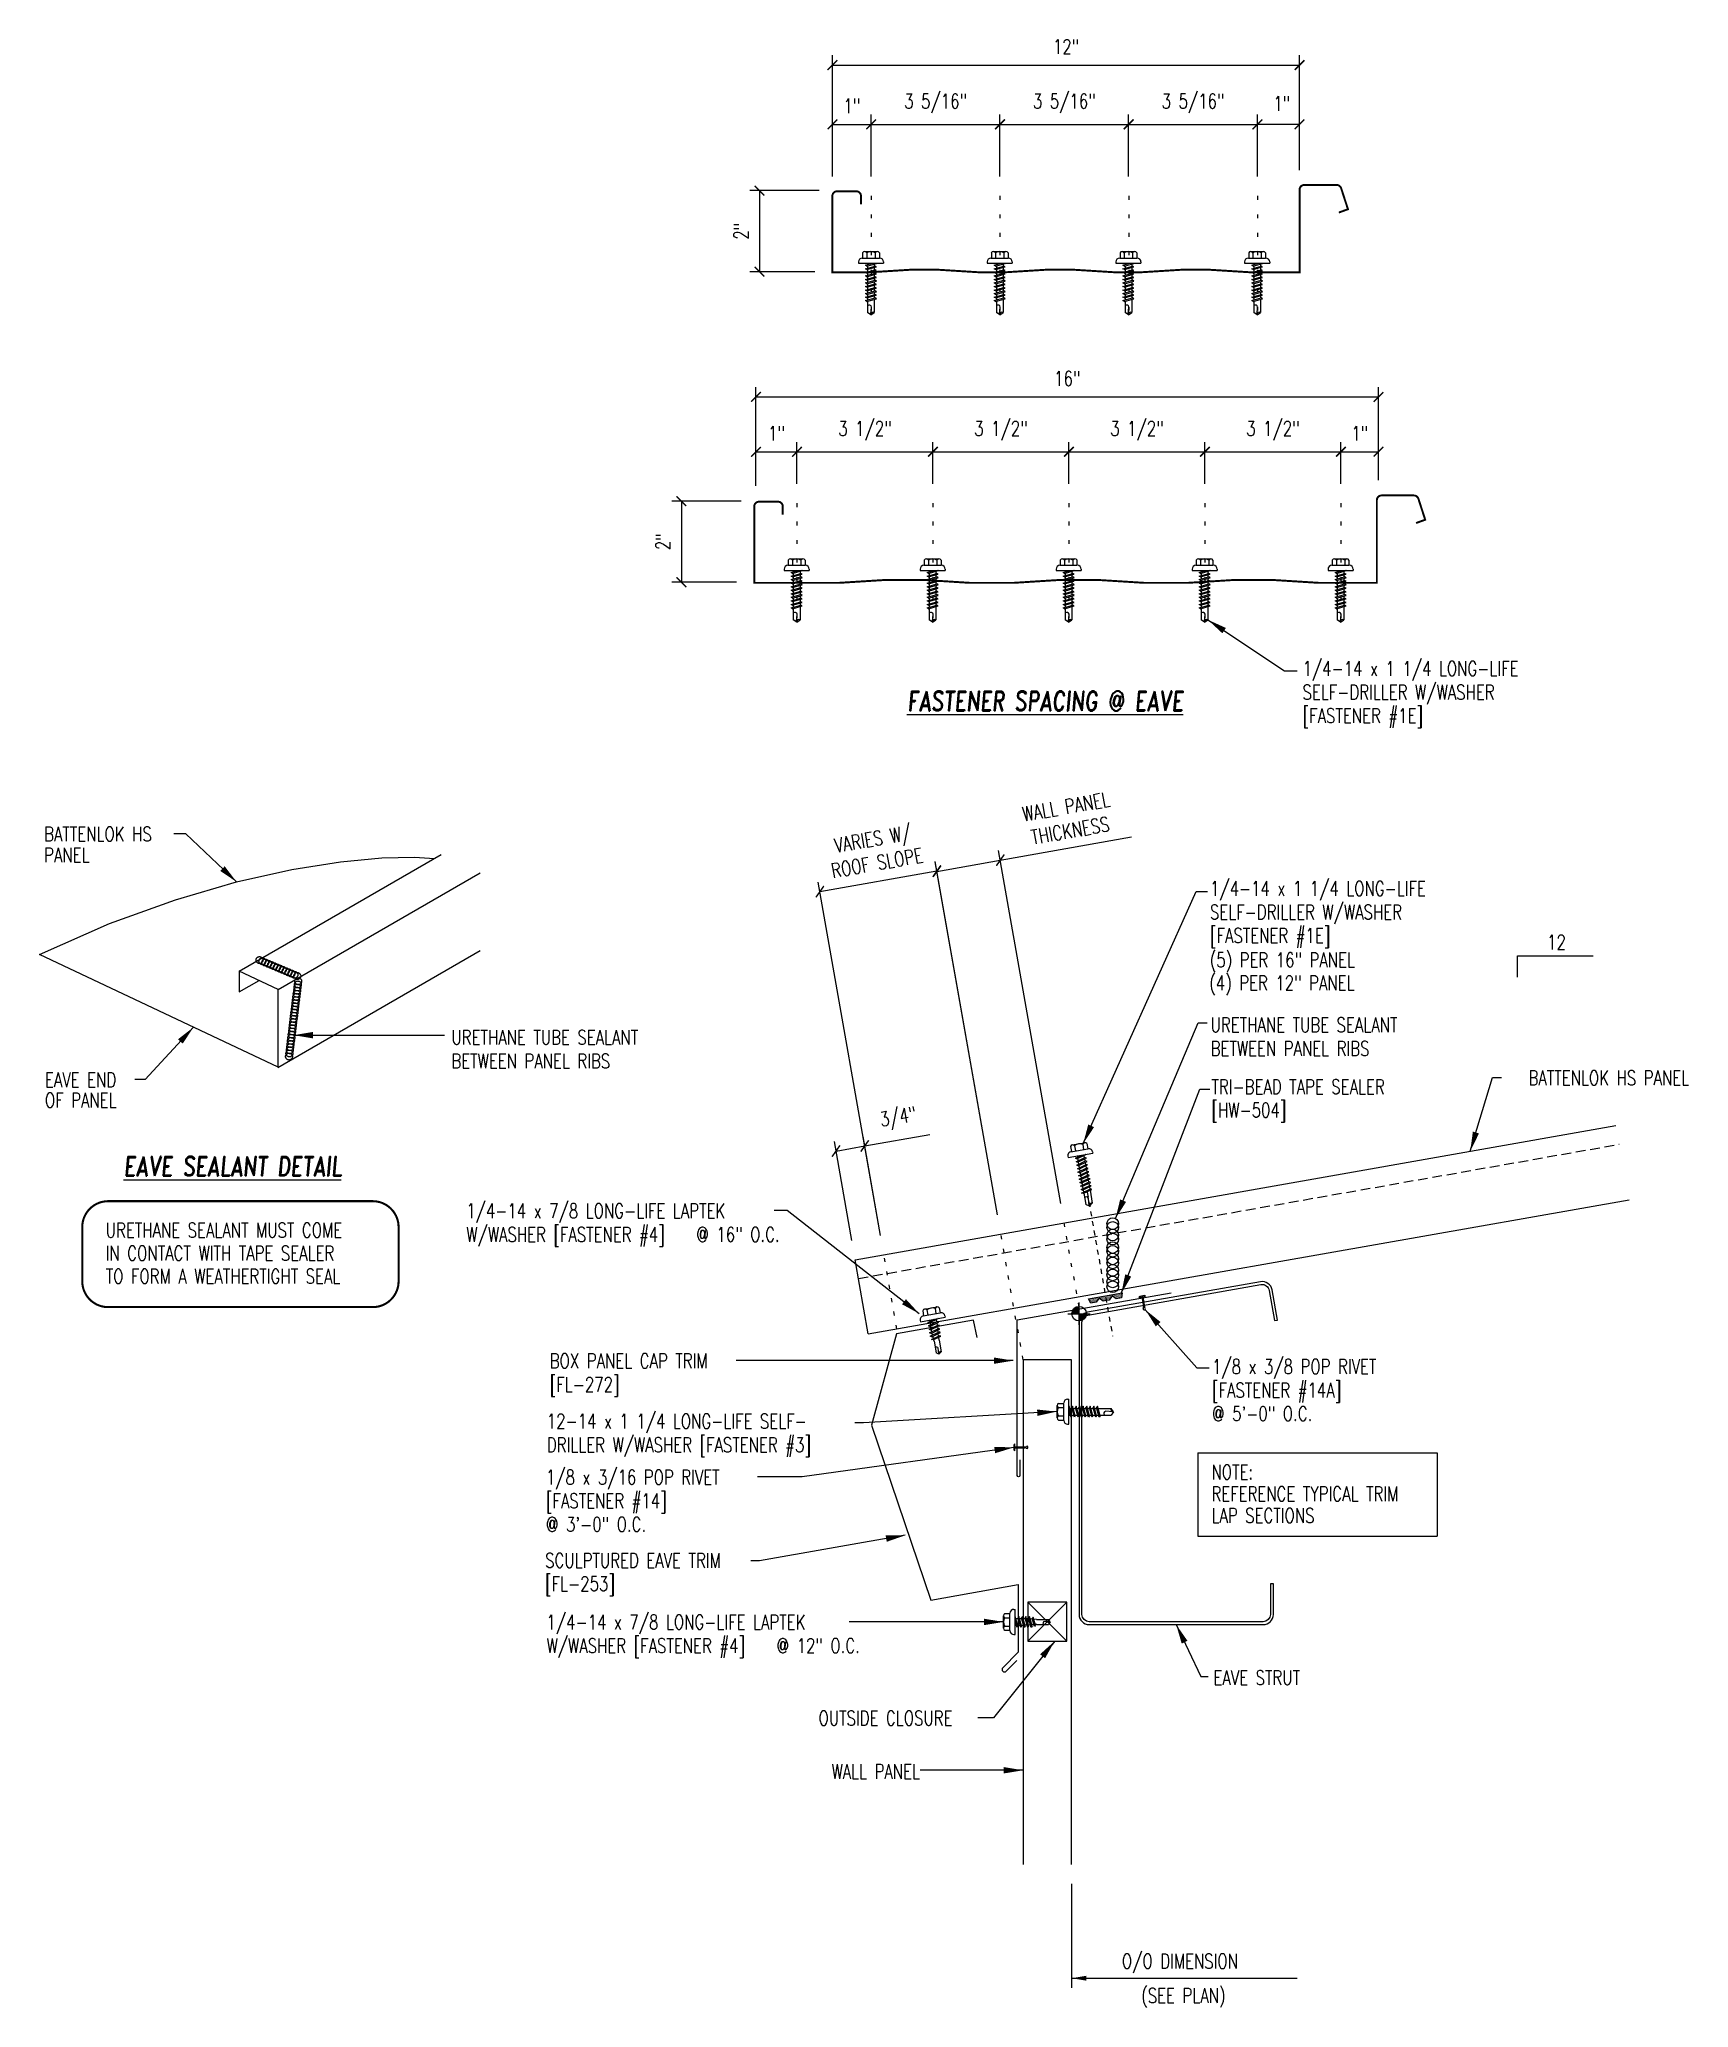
# Model space of a CAD drawing. Header units: inches. Extents: x -10.3 to 32.2, y 6.3 to 56.9.
import ezdxf
from ezdxf.enums import TextEntityAlignment as Align

# ---------------------------------------------------------------- set-up
doc = ezdxf.new("R2010")
doc.units = ezdxf.units.IN
doc.header["$MEASUREMENT"] = 0
for name, pattern in [('CENTER2', [1.125, 0.75, -0.125, 0.125, -0.125]), ('DASH3', [0.125, 0.0625, -0.0625]), ('DOT2', [0.125, 0, -0.125]), ('HIDDEN2', [0.1875, 0.125, -0.0625])]:
    doc.linetypes.add(name, pattern=pattern)
for name, color, linetype in [('CLOSURE', 3, 'Continuous'), ('DIM', 2, 'Continuous'), ('FASTENER', 9, 'Continuous'), ('LABEL', 6, 'Continuous'), ('MARK', 1, 'Continuous'), ('PANEL', 11, 'Continuous'), ('SEALANT', 253, 'CENTER2'), ('SECTION', 11, 'Continuous'), ('STLA', 10, 'Continuous'), ('TAPE', 8, 'Continuous'), ('TEXT', 2, 'Continuous'), ('TRIM', 6, 'Continuous')]:
    doc.layers.add(name, color=color, linetype=linetype)
doc.styles.add('ROMAND', font='romand', dxfattribs={"height": 0.075})
doc.styles.add('TEXT', font='SIMPLEX', dxfattribs={"width": 0.75, "height": 6})
doc.styles.add('TEXT1', font='ROMANS.shx', dxfattribs={"width": 0.75, "height": 0.375})
doc.dimstyles.new('DETAIL', dxfattribs={"dimscale": 4, "dimtxt": 0.375, "dimasz": 0.0625, "dimexe": 0.0625, "dimexo": 0.125, "dimgap": 0.0625, "dimtad": 1, "dimdec": 4, "dimzin": 3, "dimdsep": 46, "dimlunit": 4, "dimtxsty": 'TEXT1', "dimblk": 'ARCHTICK', "dimcen": 0.0625, "dimclrd": 7, "dimclre": 7, "dimclrt": 2, "dimadec": 0, "dimazin": 0, "dimtfac": 0.59375, "dimtdec": 4, "dimtmove": 0, "dimatfit": 3, "dimfxl": 0, "dimfrac": 2, "dimtolj": 1, "dimtzin": 3, "dimarcsym": 0})
doc.dimstyles.new('DETAIL$7', dxfattribs={"dimscale": 4, "dimtxt": 6, "dimasz": 0.125, "dimexe": 0.0625, "dimexo": 0.125, "dimgap": 0.0625, "dimtad": 1, "dimdec": 5, "dimzin": 3, "dimdsep": 46, "dimlunit": 4, "dimtxsty": 'TEXT', "dimblk": 'ARCHTICK', "dimcen": 0.0625, "dimclrd": 7, "dimclre": 7, "dimclrt": 2, "dimadec": 0, "dimazin": 0, "dimtfac": 0.666667, "dimtdec": 5, "dimtmove": 0, "dimatfit": 3, "dimfxl": 0, "dimfrac": 2, "dimtolj": 1, "dimtzin": 3, "dimarcsym": 0})

msp = doc.modelspace()

# ---------------------------------------------------------------- texts
at = {"color": 2, "char_height": 0.375, "attachment_point": 5, "style": 'TEXT1'}
for s, insert in [('\\A1;12"', (16.17162, 56.71565)), ('\\A1;1"', (21.72341, 55.25313))]:
    msp.add_mtext(s, dxfattribs=dict(at, insert=insert))
at = {"layer": 'DIM', "color": 2, "insert": (16.20384, 48.17715), "char_height": 0.375, "attachment_point": 5, "style": 'TEXT1'}
msp.add_mtext('\\A1;16"', dxfattribs=at)
at = {"layer": 'TEXT', "style": 'TEXT1', "width": 0.75}
for s, p in [('BATTENLOK HS', (-10.1319, 36.2724)), ('PANEL', (-10.1319, 35.73142)), ('(5) PER 16" PANEL', (19.87063, 33.03111)), ('(4) PER 12" PANEL', (19.85946, 32.43941)), ('URETHANE TUBE SEALANT', (0.3525, 31.03928)), ('URETHANE TUBE SEALANT', (19.89306, 31.36066)), ('BETWEEN PANEL RIBS', (19.89306, 30.75351)), ('BETWEEN PANEL RIBS', (0.3525, 30.43213)), ('EAVE END ', (-10.10961, 29.94745)), ('OF PANEL', (-10.10961, 29.42336)), ('BOX PANEL CAP TRIM', (2.88424, 22.71591)), ('[FL-272]', (2.88424, 22.10877)), ('EAVE STRUT', (19.96648, 14.56607)), ('OUTSIDE CLOSURE', (9.80099, 13.52628)), ('O/O DIMENSION', (17.60814, 7.27277)), ('(SEE PLAN)', (18.10681, 6.38929))]:
    msp.add_text(s, height=0.375, dxfattribs=at).set_placement(p)
for s, p in [('BATTENLOK HS PANEL', (32.20926, 29.99712)), ('WALL PANEL', (12.41212, 12.151))]:
    msp.add_text(s, height=0.375, dxfattribs=at).set_placement(p, align=Align.RIGHT)
at = {"layer": 'TEXT', "color": 2, "insert": (21.15881, 11.21795), "char_height": 0.375, "attachment_point": 7, "style": 'TEXT1'}
msp.add_mtext('\\A1;', dxfattribs=at)

# ---------------------------------------------------------------- blocks, each defined once
blk = doc.blocks.new('_ArchTick')
at = {"color": 0, "linetype": 'ByBlock', "const_width": 0.15}
blk.add_lwpolyline([(-0.5, -0.5), (0.5, 0.5)], dxfattribs=at)
blk = doc.blocks.new('*D13')
at = {"layer": 'DEFPOINTS', "color": 0}
for p in [(12.849, 35.508), (14.496, 26.169), (11.484, 25.638)]:
    blk.add_point(p, dxfattribs=at)
at = {"layer": 'DIM', "color": 7, "lineweight": -2}
for p, q in [((9.837, 34.976), (12.849, 35.508)), ((14.409, 26.661), (12.805, 35.754)), ((11.397, 26.13), (9.794, 35.223))]:
    blk.add_line(p, q, dxfattribs=at)
at = {"layer": 'DIM', "color": 7, "lineweight": -2, "xscale": 0.25, "yscale": 0.25, "zscale": 0.25}
for p, rotation in [((12.849, 35.508), 9.999999999999849), ((9.837, 34.976), 189.9999999999998)]:
    blk.add_blockref('_ArchTick', p, dxfattribs=dict(at, rotation=rotation))
at = {"layer": 'DIM', "color": 2, "insert": (11.253, 36.024), "char_height": 0.375, "attachment_point": 5, "rotation": 10, "style": 'TEXT1'}
blk.add_mtext('\\A1;VARIES W/\\PROOF SLOPE', dxfattribs=at)
blk = doc.blocks.new('*X2')
at = {"color": 0}
for p, q in [((-0.434, 0.135), (-0.434, 0.135)), ((-0.434, 0.123), (-0.434, 0.123)), ((-0.422, 0.141), (-0.422, 0.141)), ((-0.422, 0.129), (-0.422, 0.129)), ((-0.422, 0.117), (-0.422, 0.117)), ((-0.422, 0.105), (-0.422, 0.105)), ((-0.422, 0.094), (-0.422, 0.094)), ((-0.422, 0.082), (-0.422, 0.082)), ((-0.41, 0.135), (-0.41, 0.135)), ((-0.41, 0.123), (-0.41, 0.123)), ((-0.41, 0.111), (-0.41, 0.111)), ((-0.41, 0.1), (-0.41, 0.1)), ((-0.41, 0.088), (-0.41, 0.088)), ((-0.41, 0.076), (-0.41, 0.076)), ((-0.41, 0.064), (-0.41, 0.064)), ((-0.41, 0.053), (-0.41, 0.053)), ((-0.41, 0.041), (-0.41, 0.041)), ((-0.398, 0.141), (-0.398, 0.141)), ((-0.398, 0.129), (-0.398, 0.129)), ((-0.398, 0.117), (-0.398, 0.117)), ((-0.398, 0.105), (-0.398, 0.105)), ((-0.398, 0.094), (-0.398, 0.094)), ((-0.398, 0.082), (-0.398, 0.082)), ((-0.398, 0.07), (-0.398, 0.07)), ((-0.398, 0.059), (-0.398, 0.059)), ((-0.398, 0.047), (-0.398, 0.047)), ((-0.398, 0.035), (-0.398, 0.035)), ((-0.398, 0.023), (-0.398, 0.023)), ((-0.387, 0.135), (-0.387, 0.135)), ((-0.387, 0.123), (-0.387, 0.123)), ((-0.387, 0.111), (-0.387, 0.111)), ((-0.387, 0.1), (-0.387, 0.1)), ((-0.387, 0.088), (-0.387, 0.088)), ((-0.387, 0.076), (-0.387, 0.076)), ((-0.387, 0.064), (-0.387, 0.064)), ((-0.387, 0.053), (-0.387, 0.053)), ((-0.387, 0.041), (-0.387, 0.041)), ((-0.387, 0.029), (-0.387, 0.029)), ((-0.375, 0.141), (-0.375, 0.141)), ((-0.375, 0.129), (-0.375, 0.129)), ((-0.375, 0.117), (-0.375, 0.117)), ((-0.375, 0.105), (-0.375, 0.105)), ((-0.375, 0.094), (-0.375, 0.094)), ((-0.375, 0.082), (-0.375, 0.082)), ((-0.375, 0.07), (-0.375, 0.07)), ((-0.375, 0.059), (-0.375, 0.059)), ((-0.375, 0.047), (-0.375, 0.047)), ((-0.375, 0.035), (-0.375, 0.035)), ((-0.375, 0.023), (-0.375, 0.023)), ((-0.363, 0.135), (-0.363, 0.135)), ((-0.363, 0.123), (-0.363, 0.123)), ((-0.363, 0.111), (-0.363, 0.111)), ((-0.363, 0.1), (-0.363, 0.1)), ((-0.363, 0.088), (-0.363, 0.088)), ((-0.363, 0.076), (-0.363, 0.076)), ((-0.363, 0.064), (-0.363, 0.064)), ((-0.363, 0.053), (-0.363, 0.053)), ((-0.363, 0.041), (-0.363, 0.041)), ((-0.363, 0.029), (-0.363, 0.029)), ((-0.352, 0.141), (-0.352, 0.141)), ((-0.352, 0.129), (-0.352, 0.129)), ((-0.352, 0.117), (-0.352, 0.117)), ((-0.352, 0.105), (-0.352, 0.105)), ((-0.352, 0.094), (-0.352, 0.094)), ((-0.352, 0.082), (-0.352, 0.082)), ((-0.352, 0.07), (-0.352, 0.07)), ((-0.352, 0.059), (-0.352, 0.059)), ((-0.352, 0.047), (-0.352, 0.047)), ((-0.352, 0.035), (-0.352, 0.035)), ((-0.352, 0.023), (-0.352, 0.023)), ((-0.34, 0.135), (-0.34, 0.135)), ((-0.34, 0.123), (-0.34, 0.123)), ((-0.34, 0.111), (-0.34, 0.111)), ((-0.34, 0.1), (-0.34, 0.1)), ((-0.34, 0.088), (-0.34, 0.088)), ((-0.34, 0.076), (-0.34, 0.076)), ((-0.34, 0.064), (-0.34, 0.064)), ((-0.34, 0.053), (-0.34, 0.053)), ((-0.34, 0.041), (-0.34, 0.041)), ((-0.34, 0.029), (-0.34, 0.029)), ((-0.328, 0.141), (-0.328, 0.141)), ((-0.328, 0.129), (-0.328, 0.129)), ((-0.328, 0.117), (-0.328, 0.117)), ((-0.328, 0.105), (-0.328, 0.105)), ((-0.328, 0.094), (-0.328, 0.094)), ((-0.328, 0.082), (-0.328, 0.082)), ((-0.328, 0.07), (-0.328, 0.07)), ((-0.328, 0.059), (-0.328, 0.059)), ((-0.328, 0.047), (-0.328, 0.047)), ((-0.328, 0.035), (-0.328, 0.035)), ((-0.328, 0.023), (-0.328, 0.023)), ((-0.316, 0.135), (-0.316, 0.135)), ((-0.316, 0.123), (-0.316, 0.123)), ((-0.316, 0.111), (-0.316, 0.111)), ((-0.316, 0.1), (-0.316, 0.1)), ((-0.316, 0.088), (-0.316, 0.088)), ((-0.316, 0.076), (-0.316, 0.076)), ((-0.316, 0.064), (-0.316, 0.064)), ((-0.316, 0.053), (-0.316, 0.053)), ((-0.316, 0.041), (-0.316, 0.041)), ((-0.316, 0.029), (-0.316, 0.029)), ((-0.305, 0.141), (-0.305, 0.141)), ((-0.305, 0.129), (-0.305, 0.129)), ((-0.305, 0.117), (-0.305, 0.117)), ((-0.305, 0.105), (-0.305, 0.105)), ((-0.305, 0.094), (-0.305, 0.094)), ((-0.305, 0.082), (-0.305, 0.082)), ((-0.305, 0.07), (-0.305, 0.07)), ((-0.305, 0.059), (-0.305, 0.059)), ((-0.305, 0.047), (-0.305, 0.047)), ((-0.305, 0.035), (-0.305, 0.035)), ((-0.305, 0.023), (-0.305, 0.023)), ((-0.293, 0.135), (-0.293, 0.135)), ((-0.293, 0.123), (-0.293, 0.123)), ((-0.293, 0.111), (-0.293, 0.111)), ((-0.293, 0.1), (-0.293, 0.1)), ((-0.293, 0.088), (-0.293, 0.088)), ((-0.293, 0.076), (-0.293, 0.076)), ((-0.293, 0.064), (-0.293, 0.064)), ((-0.293, 0.053), (-0.293, 0.053)), ((-0.293, 0.041), (-0.293, 0.041)), ((-0.293, 0.029), (-0.293, 0.029)), ((-0.281, 0.141), (-0.281, 0.141)), ((-0.281, 0.129), (-0.281, 0.129)), ((-0.281, 0.117), (-0.281, 0.117)), ((-0.281, 0.105), (-0.281, 0.105)), ((-0.281, 0.094), (-0.281, 0.094)), ((-0.281, 0.082), (-0.281, 0.082)), ((-0.281, 0.07), (-0.281, 0.07)), ((-0.281, 0.059), (-0.281, 0.059)), ((-0.281, 0.047), (-0.281, 0.047)), ((-0.281, 0.035), (-0.281, 0.035)), ((-0.281, 0.023), (-0.281, 0.023)), ((-0.27, 0.135), (-0.27, 0.135)), ((-0.27, 0.123), (-0.27, 0.123)), ((-0.27, 0.111), (-0.27, 0.111)), ((-0.27, 0.1), (-0.27, 0.1)), ((-0.27, 0.088), (-0.27, 0.088)), ((-0.27, 0.076), (-0.27, 0.076)), ((-0.27, 0.064), (-0.27, 0.064)), ((-0.27, 0.053), (-0.27, 0.053)), ((-0.27, 0.041), (-0.27, 0.041)), ((-0.27, 0.029), (-0.27, 0.029)), ((-0.258, 0.141), (-0.258, 0.141)), ((-0.258, 0.129), (-0.258, 0.129)), ((-0.258, 0.117), (-0.258, 0.117)), ((-0.258, 0.105), (-0.258, 0.105)), ((-0.258, 0.094), (-0.258, 0.094)), ((-0.258, 0.082), (-0.258, 0.082)), ((-0.258, 0.07), (-0.258, 0.07)), ((-0.258, 0.059), (-0.258, 0.059)), ((-0.258, 0.047), (-0.258, 0.047)), ((-0.258, 0.035), (-0.258, 0.035)), ((-0.258, 0.023), (-0.258, 0.023)), ((-0.246, 0.135), (-0.246, 0.135)), ((-0.246, 0.123), (-0.246, 0.123)), ((-0.246, 0.111), (-0.246, 0.111)), ((-0.246, 0.1), (-0.246, 0.1)), ((-0.246, 0.088), (-0.246, 0.088)), ((-0.246, 0.076), (-0.246, 0.076)), ((-0.246, 0.064), (-0.246, 0.064)), ((-0.246, 0.053), (-0.246, 0.053)), ((-0.246, 0.041), (-0.246, 0.041)), ((-0.234, 0.141), (-0.234, 0.141)), ((-0.234, 0.129), (-0.234, 0.129)), ((-0.234, 0.117), (-0.234, 0.117)), ((-0.234, 0.105), (-0.234, 0.105)), ((-0.234, 0.094), (-0.234, 0.094)), ((-0.234, 0.082), (-0.234, 0.082)), ((-0.234, 0.07), (-0.234, 0.07)), ((-0.234, 0.059), (-0.234, 0.059)), ((-0.234, 0.047), (-0.234, 0.047)), ((-0.223, 0.135), (-0.223, 0.135)), ((-0.223, 0.123), (-0.223, 0.123)), ((-0.223, 0.111), (-0.223, 0.111)), ((-0.223, 0.1), (-0.223, 0.1)), ((-0.223, 0.088), (-0.223, 0.088)), ((-0.223, 0.076), (-0.223, 0.076)), ((-0.223, 0.064), (-0.223, 0.064)), ((-0.211, 0.141), (-0.211, 0.141)), ((-0.211, 0.129), (-0.211, 0.129)), ((-0.211, 0.117), (-0.211, 0.117)), ((-0.211, 0.105), (-0.211, 0.105)), ((-0.211, 0.094), (-0.211, 0.094)), ((-0.211, 0.082), (-0.211, 0.082)), ((-0.211, 0.07), (-0.211, 0.07)), ((-0.199, 0.135), (-0.199, 0.135)), ((-0.199, 0.123), (-0.199, 0.123)), ((-0.199, 0.111), (-0.199, 0.111)), ((-0.199, 0.1), (-0.199, 0.1)), ((-0.199, 0.088), (-0.199, 0.088)), ((-0.188, 0.141), (-0.188, 0.141)), ((-0.188, 0.129), (-0.188, 0.129)), ((-0.188, 0.117), (-0.188, 0.117)), ((-0.188, 0.105), (-0.188, 0.105)), ((-0.188, 0.094), (-0.188, 0.094)), ((-0.176, 0.135), (-0.176, 0.135)), ((-0.176, 0.123), (-0.176, 0.123)), ((-0.176, 0.111), (-0.176, 0.111)), ((-0.164, 0.141), (-0.164, 0.141)), ((-0.164, 0.129), (-0.164, 0.129)), ((-0.164, 0.117), (-0.164, 0.117)), ((-0.164, 0.105), (-0.164, 0.105)), ((-0.152, 0.135), (-0.152, 0.135)), ((-0.152, 0.123), (-0.152, 0.123)), ((-0.152, 0.111), (-0.152, 0.111)), ((-0.152, 0.1), (-0.152, 0.1)), ((-0.141, 0.141), (-0.141, 0.141)), ((-0.141, 0.129), (-0.141, 0.129)), ((-0.141, 0.117), (-0.141, 0.117)), ((-0.141, 0.105), (-0.141, 0.105)), ((-0.141, 0.094), (-0.141, 0.094)), ((-0.141, 0.082), (-0.141, 0.082)), ((-0.129, 0.135), (-0.129, 0.135)), ((-0.129, 0.123), (-0.129, 0.123)), ((-0.129, 0.111), (-0.129, 0.111)), ((-0.129, 0.1), (-0.129, 0.1)), ((-0.129, 0.088), (-0.129, 0.088)), ((-0.129, 0.076), (-0.129, 0.076)), ((-0.117, 0.141), (-0.117, 0.141)), ((-0.117, 0.129), (-0.117, 0.129)), ((-0.117, 0.117), (-0.117, 0.117)), ((-0.117, 0.105), (-0.117, 0.105)), ((-0.117, 0.094), (-0.117, 0.094)), ((-0.117, 0.082), (-0.117, 0.082)), ((-0.117, 0.07), (-0.117, 0.07)), ((-0.117, 0.059), (-0.117, 0.059)), ((-0.105, 0.135), (-0.105, 0.135)), ((-0.105, 0.123), (-0.105, 0.123)), ((-0.105, 0.111), (-0.105, 0.111)), ((-0.105, 0.1), (-0.105, 0.1)), ((-0.105, 0.088), (-0.105, 0.088)), ((-0.105, 0.076), (-0.105, 0.076)), ((-0.105, 0.064), (-0.105, 0.064)), ((-0.105, 0.053), (-0.105, 0.053)), ((-0.094, 0.141), (-0.094, 0.141)), ((-0.094, 0.129), (-0.094, 0.129)), ((-0.094, 0.117), (-0.094, 0.117)), ((-0.094, 0.105), (-0.094, 0.105)), ((-0.094, 0.094), (-0.094, 0.094)), ((-0.094, 0.082), (-0.094, 0.082)), ((-0.094, 0.07), (-0.094, 0.07)), ((-0.094, 0.059), (-0.094, 0.059)), ((-0.094, 0.047), (-0.094, 0.047)), ((-0.094, 0.035), (-0.094, 0.035)), ((-0.082, 0.135), (-0.082, 0.135)), ((-0.082, 0.123), (-0.082, 0.123)), ((-0.082, 0.111), (-0.082, 0.111)), ((-0.082, 0.1), (-0.082, 0.1)), ((-0.082, 0.088), (-0.082, 0.088)), ((-0.082, 0.076), (-0.082, 0.076)), ((-0.082, 0.064), (-0.082, 0.064)), ((-0.082, 0.053), (-0.082, 0.053)), ((-0.082, 0.041), (-0.082, 0.041)), ((-0.082, 0.029), (-0.082, 0.029)), ((-0.07, 0.141), (-0.07, 0.141)), ((-0.07, 0.129), (-0.07, 0.129)), ((-0.07, 0.117), (-0.07, 0.117)), ((-0.07, 0.105), (-0.07, 0.105)), ((-0.07, 0.094), (-0.07, 0.094)), ((-0.07, 0.082), (-0.07, 0.082)), ((-0.07, 0.07), (-0.07, 0.07)), ((-0.07, 0.059), (-0.07, 0.059)), ((-0.07, 0.047), (-0.07, 0.047)), ((-0.07, 0.035), (-0.07, 0.035)), ((-0.07, 0.023), (-0.07, 0.023)), ((-0.059, 0.135), (-0.059, 0.135)), ((-0.059, 0.123), (-0.059, 0.123)), ((-0.059, 0.111), (-0.059, 0.111)), ((-0.059, 0.1), (-0.059, 0.1)), ((-0.059, 0.088), (-0.059, 0.088)), ((-0.059, 0.076), (-0.059, 0.076)), ((-0.059, 0.064), (-0.059, 0.064)), ((-0.059, 0.053), (-0.059, 0.053)), ((-0.059, 0.041), (-0.059, 0.041)), ((-0.059, 0.029), (-0.059, 0.029)), ((-0.047, 0.141), (-0.047, 0.141)), ((-0.047, 0.129), (-0.047, 0.129)), ((-0.047, 0.117), (-0.047, 0.117)), ((-0.047, 0.105), (-0.047, 0.105)), ((-0.047, 0.094), (-0.047, 0.094)), ((-0.047, 0.082), (-0.047, 0.082)), ((-0.047, 0.07), (-0.047, 0.07)), ((-0.047, 0.059), (-0.047, 0.059)), ((-0.047, 0.047), (-0.047, 0.047)), ((-0.047, 0.035), (-0.047, 0.035)), ((-0.047, 0.023), (-0.047, 0.023)), ((-0.035, 0.135), (-0.035, 0.135)), ((-0.035, 0.123), (-0.035, 0.123)), ((-0.035, 0.111), (-0.035, 0.111)), ((-0.035, 0.1), (-0.035, 0.1)), ((-0.035, 0.088), (-0.035, 0.088)), ((-0.035, 0.076), (-0.035, 0.076)), ((-0.035, 0.064), (-0.035, 0.064)), ((-0.035, 0.053), (-0.035, 0.053)), ((-0.035, 0.041), (-0.035, 0.041)), ((-0.035, 0.029), (-0.035, 0.029)), ((-0.023, 0.141), (-0.023, 0.141)), ((-0.023, 0.129), (-0.023, 0.129)), ((-0.023, 0.117), (-0.023, 0.117)), ((-0.023, 0.105), (-0.023, 0.105)), ((-0.023, 0.094), (-0.023, 0.094)), ((-0.023, 0.082), (-0.023, 0.082)), ((-0.023, 0.07), (-0.023, 0.07)), ((-0.023, 0.059), (-0.023, 0.059)), ((-0.023, 0.047), (-0.023, 0.047)), ((-0.023, 0.035), (-0.023, 0.035)), ((-0.023, 0.023), (-0.023, 0.023)), ((-0.012, 0.135), (-0.012, 0.135)), ((-0.012, 0.123), (-0.012, 0.123)), ((-0.012, 0.111), (-0.012, 0.111)), ((-0.012, 0.1), (-0.012, 0.1)), ((-0.012, 0.088), (-0.012, 0.088)), ((-0.012, 0.076), (-0.012, 0.076)), ((-0.012, 0.064), (-0.012, 0.064)), ((-0.012, 0.053), (-0.012, 0.053)), ((-0.012, 0.041), (-0.012, 0.041)), ((-0.012, 0.029), (-0.012, 0.029)), ((0, 0.141), (0, 0.141)), ((0, 0.129), (0, 0.129)), ((0, 0.117), (0, 0.117)), ((0, 0.105), (0, 0.105)), ((0, 0.094), (0, 0.094)), ((0, 0.082), (0, 0.082)), ((0, 0.07), (0, 0.07)), ((0, 0.059), (0, 0.059)), ((0, 0.047), (0, 0.047)), ((0, 0.035), (0, 0.035)), ((0, 0.023), (0, 0.023)), ((0.012, 0.135), (0.012, 0.135)), ((0.012, 0.123), (0.012, 0.123)), ((0.012, 0.111), (0.012, 0.111)), ((0.012, 0.1), (0.012, 0.1)), ((0.012, 0.088), (0.012, 0.088)), ((0.012, 0.076), (0.012, 0.076)), ((0.012, 0.064), (0.012, 0.064)), ((0.012, 0.053), (0.012, 0.053)), ((0.012, 0.041), (0.012, 0.041)), ((0.012, 0.029), (0.012, 0.029)), ((0.023, 0.141), (0.023, 0.141)), ((0.023, 0.129), (0.023, 0.129)), ((0.023, 0.117), (0.023, 0.117)), ((0.023, 0.105), (0.023, 0.105)), ((0.023, 0.094), (0.023, 0.094)), ((0.023, 0.082), (0.023, 0.082)), ((0.023, 0.07), (0.023, 0.07)), ((0.023, 0.059), (0.023, 0.059)), ((0.023, 0.047), (0.023, 0.047)), ((0.023, 0.035), (0.023, 0.035)), ((0.023, 0.023), (0.023, 0.023)), ((0.035, 0.135), (0.035, 0.135)), ((0.035, 0.123), (0.035, 0.123)), ((0.035, 0.111), (0.035, 0.111)), ((0.035, 0.1), (0.035, 0.1)), ((0.035, 0.088), (0.035, 0.088)), ((0.035, 0.076), (0.035, 0.076)), ((0.035, 0.064), (0.035, 0.064)), ((0.035, 0.053), (0.035, 0.053)), ((0.035, 0.041), (0.035, 0.041)), ((0.035, 0.029), (0.035, 0.029)), ((0.047, 0.141), (0.047, 0.141)), ((0.047, 0.129), (0.047, 0.129)), ((0.047, 0.117), (0.047, 0.117)), ((0.047, 0.105), (0.047, 0.105)), ((0.047, 0.094), (0.047, 0.094)), ((0.047, 0.082), (0.047, 0.082)), ((0.047, 0.07), (0.047, 0.07)), ((0.047, 0.059), (0.047, 0.059)), ((0.047, 0.047), (0.047, 0.047)), ((0.047, 0.035), (0.047, 0.035)), ((0.047, 0.023), (0.047, 0.023)), ((0.059, 0.135), (0.059, 0.135)), ((0.059, 0.123), (0.059, 0.123)), ((0.059, 0.111), (0.059, 0.111)), ((0.059, 0.1), (0.059, 0.1)), ((0.059, 0.088), (0.059, 0.088)), ((0.059, 0.076), (0.059, 0.076)), ((0.059, 0.064), (0.059, 0.064)), ((0.059, 0.053), (0.059, 0.053)), ((0.059, 0.041), (0.059, 0.041)), ((0.059, 0.029), (0.059, 0.029)), ((0.07, 0.141), (0.07, 0.141)), ((0.07, 0.129), (0.07, 0.129)), ((0.07, 0.117), (0.07, 0.117)), ((0.07, 0.105), (0.07, 0.105)), ((0.07, 0.094), (0.07, 0.094)), ((0.07, 0.082), (0.07, 0.082)), ((0.07, 0.07), (0.07, 0.07)), ((0.07, 0.059), (0.07, 0.059)), ((0.07, 0.047), (0.07, 0.047)), ((0.07, 0.035), (0.07, 0.035)), ((0.07, 0.023), (0.07, 0.023)), ((0.082, 0.135), (0.082, 0.135)), ((0.082, 0.123), (0.082, 0.123)), ((0.082, 0.111), (0.082, 0.111)), ((0.082, 0.1), (0.082, 0.1)), ((0.082, 0.088), (0.082, 0.088)), ((0.082, 0.076), (0.082, 0.076)), ((0.082, 0.064), (0.082, 0.064)), ((0.082, 0.053), (0.082, 0.053)), ((0.082, 0.041), (0.082, 0.041)), ((0.082, 0.029), (0.082, 0.029)), ((0.094, 0.141), (0.094, 0.141)), ((0.094, 0.129), (0.094, 0.129)), ((0.094, 0.117), (0.094, 0.117)), ((0.094, 0.105), (0.094, 0.105)), ((0.094, 0.094), (0.094, 0.094)), ((0.094, 0.082), (0.094, 0.082)), ((0.094, 0.07), (0.094, 0.07)), ((0.094, 0.059), (0.094, 0.059)), ((0.094, 0.047), (0.094, 0.047)), ((0.094, 0.035), (0.094, 0.035)), ((0.105, 0.135), (0.105, 0.135)), ((0.105, 0.123), (0.105, 0.123)), ((0.105, 0.111), (0.105, 0.111)), ((0.105, 0.1), (0.105, 0.1)), ((0.105, 0.088), (0.105, 0.088)), ((0.105, 0.076), (0.105, 0.076)), ((0.105, 0.064), (0.105, 0.064)), ((0.105, 0.053), (0.105, 0.053)), ((0.117, 0.141), (0.117, 0.141)), ((0.117, 0.129), (0.117, 0.129)), ((0.117, 0.117), (0.117, 0.117)), ((0.117, 0.105), (0.117, 0.105)), ((0.117, 0.094), (0.117, 0.094)), ((0.117, 0.082), (0.117, 0.082)), ((0.117, 0.07), (0.117, 0.07)), ((0.117, 0.059), (0.117, 0.059)), ((0.129, 0.135), (0.129, 0.135)), ((0.129, 0.123), (0.129, 0.123)), ((0.129, 0.111), (0.129, 0.111)), ((0.129, 0.1), (0.129, 0.1)), ((0.129, 0.088), (0.129, 0.088)), ((0.129, 0.076), (0.129, 0.076)), ((0.141, 0.141), (0.141, 0.141)), ((0.141, 0.129), (0.141, 0.129)), ((0.141, 0.117), (0.141, 0.117)), ((0.141, 0.105), (0.141, 0.105)), ((0.141, 0.094), (0.141, 0.094)), ((0.141, 0.082), (0.141, 0.082)), ((0.152, 0.135), (0.152, 0.135)), ((0.152, 0.123), (0.152, 0.123)), ((0.152, 0.111), (0.152, 0.111)), ((0.152, 0.1), (0.152, 0.1)), ((0.164, 0.141), (0.164, 0.141)), ((0.164, 0.129), (0.164, 0.129)), ((0.164, 0.117), (0.164, 0.117)), ((0.164, 0.105), (0.164, 0.105)), ((0.176, 0.135), (0.176, 0.135)), ((0.176, 0.123), (0.176, 0.123)), ((0.176, 0.111), (0.176, 0.111)), ((0.188, 0.141), (0.188, 0.141)), ((0.188, 0.129), (0.188, 0.129)), ((0.188, 0.117), (0.188, 0.117)), ((0.188, 0.105), (0.188, 0.105)), ((0.188, 0.094), (0.188, 0.094)), ((0.199, 0.135), (0.199, 0.135)), ((0.199, 0.123), (0.199, 0.123)), ((0.199, 0.111), (0.199, 0.111)), ((0.199, 0.1), (0.199, 0.1)), ((0.199, 0.088), (0.199, 0.088)), ((0.211, 0.141), (0.211, 0.141)), ((0.211, 0.129), (0.211, 0.129)), ((0.211, 0.117), (0.211, 0.117)), ((0.211, 0.105), (0.211, 0.105)), ((0.211, 0.094), (0.211, 0.094)), ((0.211, 0.082), (0.211, 0.082)), ((0.211, 0.07), (0.211, 0.07)), ((0.223, 0.135), (0.223, 0.135)), ((0.223, 0.123), (0.223, 0.123)), ((0.223, 0.111), (0.223, 0.111)), ((0.223, 0.1), (0.223, 0.1)), ((0.223, 0.088), (0.223, 0.088)), ((0.223, 0.076), (0.223, 0.076)), ((0.223, 0.064), (0.223, 0.064)), ((0.234, 0.141), (0.234, 0.141)), ((0.234, 0.129), (0.234, 0.129)), ((0.234, 0.117), (0.234, 0.117)), ((0.234, 0.105), (0.234, 0.105)), ((0.234, 0.094), (0.234, 0.094)), ((0.234, 0.082), (0.234, 0.082)), ((0.234, 0.07), (0.234, 0.07)), ((0.234, 0.059), (0.234, 0.059)), ((0.234, 0.047), (0.234, 0.047)), ((0.246, 0.135), (0.246, 0.135)), ((0.246, 0.123), (0.246, 0.123)), ((0.246, 0.111), (0.246, 0.111)), ((0.246, 0.1), (0.246, 0.1)), ((0.246, 0.088), (0.246, 0.088)), ((0.246, 0.076), (0.246, 0.076)), ((0.246, 0.064), (0.246, 0.064)), ((0.246, 0.053), (0.246, 0.053)), ((0.246, 0.041), (0.246, 0.041)), ((0.258, 0.141), (0.258, 0.141)), ((0.258, 0.129), (0.258, 0.129)), ((0.258, 0.117), (0.258, 0.117)), ((0.258, 0.105), (0.258, 0.105)), ((0.258, 0.094), (0.258, 0.094)), ((0.258, 0.082), (0.258, 0.082)), ((0.258, 0.07), (0.258, 0.07)), ((0.258, 0.059), (0.258, 0.059)), ((0.258, 0.047), (0.258, 0.047)), ((0.258, 0.035), (0.258, 0.035)), ((0.258, 0.023), (0.258, 0.023)), ((0.27, 0.135), (0.27, 0.135)), ((0.27, 0.123), (0.27, 0.123)), ((0.27, 0.111), (0.27, 0.111)), ((0.27, 0.1), (0.27, 0.1)), ((0.27, 0.088), (0.27, 0.088)), ((0.27, 0.076), (0.27, 0.076)), ((0.27, 0.064), (0.27, 0.064)), ((0.27, 0.053), (0.27, 0.053)), ((0.27, 0.041), (0.27, 0.041)), ((0.27, 0.029), (0.27, 0.029)), ((0.281, 0.141), (0.281, 0.141)), ((0.281, 0.129), (0.281, 0.129)), ((0.281, 0.117), (0.281, 0.117)), ((0.281, 0.105), (0.281, 0.105)), ((0.281, 0.094), (0.281, 0.094)), ((0.281, 0.082), (0.281, 0.082)), ((0.281, 0.07), (0.281, 0.07)), ((0.281, 0.059), (0.281, 0.059)), ((0.281, 0.047), (0.281, 0.047)), ((0.281, 0.035), (0.281, 0.035)), ((0.281, 0.023), (0.281, 0.023)), ((0.293, 0.135), (0.293, 0.135)), ((0.293, 0.123), (0.293, 0.123)), ((0.293, 0.111), (0.293, 0.111)), ((0.293, 0.1), (0.293, 0.1)), ((0.293, 0.088), (0.293, 0.088)), ((0.293, 0.076), (0.293, 0.076)), ((0.293, 0.064), (0.293, 0.064)), ((0.293, 0.053), (0.293, 0.053)), ((0.293, 0.041), (0.293, 0.041)), ((0.293, 0.029), (0.293, 0.029)), ((0.305, 0.141), (0.305, 0.141)), ((0.305, 0.129), (0.305, 0.129)), ((0.305, 0.117), (0.305, 0.117)), ((0.305, 0.105), (0.305, 0.105)), ((0.305, 0.094), (0.305, 0.094)), ((0.305, 0.082), (0.305, 0.082)), ((0.305, 0.07), (0.305, 0.07)), ((0.305, 0.059), (0.305, 0.059)), ((0.305, 0.047), (0.305, 0.047)), ((0.305, 0.035), (0.305, 0.035)), ((0.305, 0.023), (0.305, 0.023)), ((0.316, 0.135), (0.316, 0.135)), ((0.316, 0.123), (0.316, 0.123)), ((0.316, 0.111), (0.316, 0.111)), ((0.316, 0.1), (0.316, 0.1)), ((0.316, 0.088), (0.316, 0.088)), ((0.316, 0.076), (0.316, 0.076)), ((0.316, 0.064), (0.316, 0.064)), ((0.316, 0.053), (0.316, 0.053)), ((0.316, 0.041), (0.316, 0.041)), ((0.316, 0.029), (0.316, 0.029)), ((0.328, 0.141), (0.328, 0.141)), ((0.328, 0.129), (0.328, 0.129)), ((0.328, 0.117), (0.328, 0.117)), ((0.328, 0.105), (0.328, 0.105)), ((0.328, 0.094), (0.328, 0.094)), ((0.328, 0.082), (0.328, 0.082)), ((0.328, 0.07), (0.328, 0.07)), ((0.328, 0.059), (0.328, 0.059)), ((0.328, 0.047), (0.328, 0.047)), ((0.328, 0.035), (0.328, 0.035)), ((0.328, 0.023), (0.328, 0.023)), ((0.34, 0.135), (0.34, 0.135)), ((0.34, 0.123), (0.34, 0.123)), ((0.34, 0.111), (0.34, 0.111)), ((0.34, 0.1), (0.34, 0.1)), ((0.34, 0.088), (0.34, 0.088)), ((0.34, 0.076), (0.34, 0.076)), ((0.34, 0.064), (0.34, 0.064)), ((0.34, 0.053), (0.34, 0.053)), ((0.34, 0.041), (0.34, 0.041)), ((0.34, 0.029), (0.34, 0.029)), ((0.352, 0.141), (0.352, 0.141)), ((0.352, 0.129), (0.352, 0.129)), ((0.352, 0.117), (0.352, 0.117)), ((0.352, 0.105), (0.352, 0.105)), ((0.352, 0.094), (0.352, 0.094)), ((0.352, 0.082), (0.352, 0.082)), ((0.352, 0.07), (0.352, 0.07)), ((0.352, 0.059), (0.352, 0.059)), ((0.352, 0.047), (0.352, 0.047)), ((0.352, 0.035), (0.352, 0.035)), ((0.352, 0.023), (0.352, 0.023)), ((0.363, 0.135), (0.363, 0.135)), ((0.363, 0.123), (0.363, 0.123)), ((0.363, 0.111), (0.363, 0.111)), ((0.363, 0.1), (0.363, 0.1)), ((0.363, 0.088), (0.363, 0.088)), ((0.363, 0.076), (0.363, 0.076)), ((0.363, 0.064), (0.363, 0.064)), ((0.363, 0.053), (0.363, 0.053)), ((0.363, 0.041), (0.363, 0.041)), ((0.363, 0.029), (0.363, 0.029)), ((0.375, 0.141), (0.375, 0.141)), ((0.375, 0.129), (0.375, 0.129)), ((0.375, 0.117), (0.375, 0.117)), ((0.375, 0.105), (0.375, 0.105)), ((0.375, 0.094), (0.375, 0.094)), ((0.375, 0.082), (0.375, 0.082)), ((0.375, 0.07), (0.375, 0.07)), ((0.375, 0.059), (0.375, 0.059)), ((0.375, 0.047), (0.375, 0.047)), ((0.375, 0.035), (0.375, 0.035)), ((0.375, 0.023), (0.375, 0.023)), ((0.387, 0.135), (0.387, 0.135)), ((0.387, 0.123), (0.387, 0.123)), ((0.387, 0.111), (0.387, 0.111)), ((0.387, 0.1), (0.387, 0.1)), ((0.387, 0.088), (0.387, 0.088)), ((0.387, 0.076), (0.387, 0.076)), ((0.387, 0.064), (0.387, 0.064)), ((0.387, 0.053), (0.387, 0.053)), ((0.387, 0.041), (0.387, 0.041)), ((0.387, 0.029), (0.387, 0.029)), ((0.398, 0.141), (0.398, 0.141)), ((0.398, 0.129), (0.398, 0.129)), ((0.398, 0.117), (0.398, 0.117)), ((0.398, 0.105), (0.398, 0.105)), ((0.398, 0.094), (0.398, 0.094)), ((0.398, 0.082), (0.398, 0.082)), ((0.398, 0.07), (0.398, 0.07)), ((0.398, 0.059), (0.398, 0.059)), ((0.398, 0.047), (0.398, 0.047)), ((0.398, 0.035), (0.398, 0.035)), ((0.398, 0.023), (0.398, 0.023)), ((0.41, 0.135), (0.41, 0.135)), ((0.41, 0.123), (0.41, 0.123)), ((0.41, 0.111), (0.41, 0.111)), ((0.41, 0.1), (0.41, 0.1)), ((0.41, 0.088), (0.41, 0.088)), ((0.41, 0.076), (0.41, 0.076)), ((0.41, 0.064), (0.41, 0.064)), ((0.41, 0.053), (0.41, 0.053)), ((0.41, 0.041), (0.41, 0.041)), ((0.422, 0.141), (0.422, 0.141)), ((0.422, 0.129), (0.422, 0.129)), ((0.422, 0.117), (0.422, 0.117)), ((0.422, 0.105), (0.422, 0.105)), ((0.422, 0.094), (0.422, 0.094)), ((0.422, 0.082), (0.422, 0.082)), ((0.434, 0.135), (0.434, 0.135)), ((0.434, 0.123), (0.434, 0.123))]:
    blk.add_line(p, q, dxfattribs=at)
blk = doc.blocks.new('MB_DBTAP')
at = {"layer": 'TAPE', "color": 9}
blk.add_lwpolyline([(-0.403, 0.018), (-0.442, 0.141), (0.442, 0.141), (0.403, 0.018), (0.26, 0.018), (0.17, 0.109), (0.079, 0.018), (0, 0.018), (-0.079, 0.018), (-0.17, 0.109), (-0.26, 0.018)], close=True, dxfattribs=at)
at = {"layer": 'TAPE', "color": 251}
blk.add_blockref('*X2', (0, 0), dxfattribs=at)
blk = doc.blocks.new('*D14')
at = {"layer": 'DEFPOINTS', "color": 0}
for p in [(14.48, 35.786), (16.125, 26.456), (14.496, 26.169)]:
    blk.add_point(p, dxfattribs=at)
at = {"layer": 'DIM', "color": 7, "lineweight": -2}
for p, q in [((16.038, 26.949), (14.437, 36.032)), ((14.48, 35.786), (17.861, 36.382)), ((14.409, 26.661), (12.807, 35.745)), ((12.85, 35.498), (14.48, 35.786))]:
    blk.add_line(p, q, dxfattribs=at)
at = {"layer": 'DIM', "color": 7, "lineweight": -2, "xscale": 0.25, "yscale": 0.25, "zscale": 0.25}
for p, rotation in [((12.85, 35.498), 189.9999999999999), ((14.48, 35.786), 9.99999999999995)]:
    blk.add_blockref('_ArchTick', p, dxfattribs=dict(at, rotation=rotation))
at = {"layer": 'DIM', "color": 2, "insert": (16.225, 36.855), "char_height": 0.375, "attachment_point": 5, "rotation": 10, "style": 'TEXT1'}
blk.add_mtext('\\A1;WALL PANEL\\PTHICKNESS', dxfattribs=at)
blk = doc.blocks.new('MB_DW4')
at = {"layer": 'FASTENER'}
for p, q in [((-0.326, 0.071), (-0.326, 0.037)), ((-0.326, 0.037), (0.322, 0.037)), ((-0.226, 0.171), (0.214, 0.171)), ((-0.217, 0.305), (-0.217, 0.171)), ((-0.163, 0.337), (0.159, 0.337)), ((-0.141, -0.014), (0.037, 0.037)), ((-0.108, 0.305), (-0.108, 0.171)), ((-0.105, -0.034), (0.137, 0.035)), ((-0.088, 0.037), (-0.088, 0.001)), ((-0.088, 0.037), (0.085, 0.037)), ((0.085, 0.037), (0.134, 0.037)), ((0.085, 0.02), (0.085, -0.041)), ((0.105, 0.305), (0.105, 0.171)), ((0.137, 0.035), (0.134, 0.037)), ((0.214, 0.305), (0.214, 0.171)), ((0.322, 0.071), (0.322, 0.037)), ((-0.105, -0.034), (-0.141, -0.014)), ((-0.141, -0.105), (0.102, -0.036)), ((-0.105, -0.125), (-0.141, -0.105)), ((-0.141, -0.196), (0.102, -0.127)), ((-0.105, -0.216), (-0.141, -0.196)), ((-0.141, -0.287), (0.102, -0.217)), ((-0.105, -0.307), (-0.141, -0.287)), ((-0.141, -0.378), (0.102, -0.308)), ((-0.105, -0.398), (-0.141, -0.378)), ((-0.122, -0.463), (0.089, -0.403)), ((-0.086, -0.483), (-0.122, -0.463)), ((-0.105, -0.125), (0.137, -0.056)), ((-0.105, -0.216), (0.137, -0.147)), ((-0.105, -0.307), (0.137, -0.238)), ((-0.105, -0.398), (0.137, -0.328)), ((-0.088, -0.029), (-0.088, -0.09)), ((-0.088, -0.12), (-0.088, -0.181)), ((-0.084, -0.27), (-0.088, -0.211)), ((-0.086, -0.483), (0.124, -0.423)), ((-0.078, -0.36), (-0.082, -0.3)), ((-0.071, -0.449), (-0.075, -0.389)), ((-0.066, -0.516), (-0.069, -0.478)), ((0.063, -0.515), (0.068, -0.439)), ((0.071, -0.408), (0.075, -0.346)), ((0.077, -0.315), (0.082, -0.253)), ((0.084, -0.223), (0.085, -0.211)), ((0.085, -0.071), (0.085, -0.131)), ((0.085, -0.162), (0.085, -0.211)), ((0.124, -0.423), (0.089, -0.403)), ((0.137, -0.056), (0.102, -0.036)), ((0.137, -0.147), (0.102, -0.127)), ((0.137, -0.238), (0.102, -0.217)), ((0.137, -0.328), (0.102, -0.308)), ((-0.066, -0.516), (-0.066, -0.82)), ((-0.002, -0.866), (-0.066, -0.82)), ((-0.003, -0.854), (0.009, -0.714)), ((-0.002, -0.866), (0.063, -0.82)), ((0.063, -0.516), (0.063, -0.82))]:
    blk.add_line(p, q, dxfattribs=at)
for centre, radius, start, end in [((-0.226, 0.071), 0.1, 90, 180), ((-0.163, 0.274), 0.0628, 29.8754, 150.1246), ((-0.002, 0.141), 0.196, 56.9974, 123.0026), ((0.159, 0.274), 0.0628, 29.8754, 150.1246), ((0.222, 0.071), 0.1, 0, 90), ((-0.036, -0.723), 0.0461, 11.1445, 130.906), ((0.039, -0.855), 0.0422, 55.4585, 194.8454), ((0.073, -0.516), 0.01, 175.9484, 180)]:
    blk.add_arc(centre, radius, start, end, dxfattribs=at)
blk = doc.blocks.new('FD-F4')
at = {"layer": 'TEXT', "style": 'TEXT1', "width": 0.75}
for s, p in [('1/4-14 x 7/8 LONG-LIFE LAPTEK', (0.005, -0.041)), ('W/WASHER [FASTENER #4]', (0.005, -0.193))]:
    blk.add_text(s, height=0.09375, dxfattribs=at).set_placement(p)
blk.add_attdef('(QUANTITY)', (1.485, -0.193), '', height=0.0938, dxfattribs=at)
at = {"layer": 'TEXT', "style": 'TEXT1', "flags": 1}
for tag, p in [('Color', (0.062, -0.435)), ('Calc', (0.062, -0.435)), ('Opt1', (0.062, -0.435)), ('Opt2', (0.062, -0.435)), ('Opt3', (0.062, -0.435)), ('Description', (0.062, -0.435)), ('Multiple', (0.062, -0.435)), ('Part', (0.062, -0.435)), ('Spare1', (0.062, -0.622)), ('Spare2', (0.062, -0.622)), ('Spare3', (0.062, -0.622)), ('Spare4', (0.062, -0.622)), ('Spare5', (0.062, -0.622)), ('Spare6', (0.062, -0.622)), ('Spare7', (0.062, -0.622)), ('Spare8', (0.062, -0.622)), ('Spare9', (0.062, -0.622)), ('Spare10', (0.062, -0.622))]:
    blk.add_attdef(tag, p, '', height=0.0938, dxfattribs=at)
blk = doc.blocks.new('FZ7')
at = {"layer": 'FASTENER'}
for p, q in [((-0.324, 0.071), (-0.324, 0.037)), ((-0.324, 0.037), (0.324, 0.037)), ((-0.224, 0.171), (0.215, 0.171)), ((-0.215, 0.305), (-0.215, 0.171)), ((-0.161, 0.337), (0.161, 0.337)), ((-0.139, -0.016), (0.046, 0.037)), ((-0.107, 0.305), (-0.107, 0.171)), ((-0.104, -0.036), (0.139, 0.033)), ((-0.086, 0.037), (-0.086, -0.001)), ((-0.086, 0.037), (0.086, 0.037)), ((0.086, 0.037), (0.133, 0.037)), ((0.086, 0.018), (0.086, -0.042)), ((0.107, 0.305), (0.107, 0.171)), ((0.139, 0.033), (0.133, 0.037)), ((0.215, 0.305), (0.215, 0.171)), ((0.324, 0.071), (0.324, 0.037)), ((-0.104, -0.036), (-0.139, -0.016)), ((-0.139, -0.107), (0.104, -0.038)), ((-0.104, -0.127), (-0.139, -0.107)), ((-0.139, -0.198), (0.104, -0.128)), ((-0.104, -0.218), (-0.139, -0.198)), ((-0.139, -0.289), (0.104, -0.219)), ((-0.104, -0.309), (-0.139, -0.289)), ((-0.139, -0.38), (0.104, -0.31)), ((-0.104, -0.4), (-0.139, -0.38)), ((-0.139, -0.47), (0.104, -0.401)), ((-0.104, -0.491), (-0.139, -0.47)), ((-0.139, -0.561), (0.104, -0.492)), ((-0.104, -0.127), (0.139, -0.058)), ((-0.104, -0.218), (0.139, -0.149)), ((-0.104, -0.309), (0.139, -0.239)), ((-0.104, -0.4), (0.139, -0.33)), ((-0.104, -0.491), (0.139, -0.421)), ((-0.086, -0.031), (-0.086, -0.092)), ((-0.086, -0.122), (-0.086, -0.183)), ((-0.086, -0.213), (-0.086, -0.274)), ((-0.086, -0.304), (-0.086, -0.364)), ((-0.086, -0.395), (-0.086, -0.455)), ((-0.086, -0.486), (-0.086, -0.546)), ((0.086, -0.073), (0.086, -0.133)), ((0.086, -0.164), (0.086, -0.224)), ((0.086, -0.255), (0.086, -0.315)), ((0.086, -0.345), (0.086, -0.406)), ((0.086, -0.436), (0.086, -0.497)), ((0.139, -0.058), (0.104, -0.038)), ((0.139, -0.149), (0.104, -0.128)), ((0.139, -0.239), (0.104, -0.219)), ((0.139, -0.33), (0.104, -0.31)), ((0.139, -0.421), (0.104, -0.401)), ((0.139, -0.512), (0.104, -0.492)), ((-0.104, -0.581), (-0.139, -0.561)), ((-0.139, -0.652), (0.104, -0.583)), ((-0.104, -0.672), (-0.139, -0.652)), ((-0.139, -0.743), (0.104, -0.674)), ((-0.104, -0.763), (-0.139, -0.743)), ((-0.139, -0.834), (0.104, -0.765)), ((-0.104, -0.854), (-0.139, -0.834)), ((-0.139, -0.925), (0.104, -0.856)), ((-0.104, -0.945), (-0.139, -0.925)), ((-0.104, -0.581), (0.139, -0.512)), ((-0.104, -0.672), (0.139, -0.603)), ((-0.104, -0.763), (0.139, -0.694)), ((-0.104, -0.854), (0.139, -0.785)), ((-0.104, -0.945), (0.139, -0.876)), ((-0.086, -0.577), (-0.086, -0.637)), ((-0.086, -0.667), (-0.086, -0.728)), ((-0.086, -0.758), (-0.086, -0.819)), ((-0.086, -0.849), (-0.086, -0.91)), ((-0.086, -0.94), (-0.086, -1.232)), ((0.086, -0.527), (0.086, -0.588)), ((0.086, -0.618), (0.086, -0.679)), ((0.086, -0.709), (0.086, -0.77)), ((0.086, -0.8), (0.086, -0.861)), ((0.086, -0.891), (0.086, -1.232)), ((0.139, -0.603), (0.104, -0.583)), ((0.139, -0.694), (0.104, -0.674)), ((0.139, -0.785), (0.104, -0.765)), ((0.139, -0.876), (0.104, -0.856)), ((0, -1.293), (-0.086, -1.232)), ((-0.002, -1.277), (0.014, -1.091)), ((0, -1.293), (0.086, -1.232))]:
    blk.add_line(p, q, dxfattribs=at)
for centre, radius, start, end in [((-0.224, 0.071), 0.1, 90, 180), ((-0.161, 0.274), 0.0628, 29.8754, 150.1246), ((0, 0.141), 0.196, 56.9974, 123.0026), ((0.161, 0.274), 0.0628, 29.8754, 150.1246), ((0.224, 0.071), 0.1, 0, 90), ((-0.046, -1.102), 0.0615, 11.1445, 130.906), ((0.054, -1.278), 0.0563, 55.4585, 194.8454)]:
    blk.add_arc(centre, radius, start, end, dxfattribs=at)
blk = doc.blocks.new('wp')
at = {"layer": 'SECTION'}
for p, q in [((-0.096, 0), (0.096, 0)), ((0, -0.096), (0, 0.096))]:
    blk.add_line(p, q, dxfattribs=at)
at = {"layer": 'SECTION', "const_width": 0.0625}
for points in [[(0, 0.031, 0.414214), (-0.031, 0, 1)], [(0, -0.031, 0.414214), (0.031, 0, 1)]]:
    blk.add_lwpolyline(points, format="xyb", dxfattribs=at)
at = {"layer": 'SECTION'}
blk.add_circle((0, 0), 0.0625, dxfattribs=at)
blk = doc.blocks.new('slopl1')
at = {"layer": 'MARK', "color": 6}
blk.add_lwpolyline([(0, 0), (0, 0.137), (0.487, 0.137)], dxfattribs=at)
at = {"layer": 'MARK', "color": 2, "style": 'TEXT1', "width": 0.75}
blk.add_text('12', height=0.0938, dxfattribs=at).set_placement((0.191, 0.178))
blk.add_attdef('SLOPL1', text='', height=0.0938, dxfattribs=at).set_placement((-0.055, 0.024), align=Align.RIGHT)
blk = doc.blocks.new('dsc-HW-504')
at = {"layer": 'TEXT', "style": 'TEXT1', "width": 0.75}
for s, p in [('TRI-BEAD TAPE SEALER', (0, 0)), ('[HW-504]', (0, -0.6))]:
    blk.add_text(s, height=0.375, dxfattribs=at).set_placement(p)
at = {"layer": 'TEXT', "style": 'TEXT1', "flags": 1}
for tag, p in [('COLOR', (0, -1.2)), ('CALC', (0, -1.2)), ('OPT1', (0, -1.2)), ('OPT2', (0, -1.2)), ('OPT3', (0, -1.2)), ('GAGE', (0, -1.2)), ('SHPLN', (0, -1.2)), ('PART', (0, -1.2)), ('DESCRIPTION', (0, -1.2)), ('MULTIPLE', (0, -1.2)), ('SPARE1', (0, -1.8)), ('SPARE2', (0, -1.8)), ('SPARE3', (0, -1.8)), ('SPARE4', (0, -1.8)), ('SPARE5', (0, -1.8)), ('SPARE6', (0, -1.8)), ('SPARE7', (0, -1.8)), ('SPARE8', (0, -1.8)), ('SPARE9', (0, -1.8)), ('SPARE10', (0, -1.8))]:
    blk.add_attdef(tag, p, '', height=0.375, dxfattribs=at)
blk = doc.blocks.new('FD-F1e')
at = {"layer": 'TEXT', "style": 'TEXT1', "width": 0.75}
for s, p in [('1/4-14 x 1 1/4 LONG-LIFE', (0.005, -0.041)), ('SELF-DRILLER W/WASHER', (0.005, -0.193)), ('[FASTENER #1E]', (0.005, -0.344))]:
    blk.add_text(s, height=0.09375, dxfattribs=at).set_placement(p)
blk.add_attdef('(QUANTITY)', (0.926, -0.344), '', height=0.0938, dxfattribs=at)
at = {"layer": 'TEXT', "style": 'TEXT1', "flags": 1}
for tag, p in [('Color', (0.024, -0.534)), ('Calc', (0.024, -0.534)), ('Opt1', (0.024, -0.534)), ('Opt2', (0.024, -0.534)), ('Opt3', (0.024, -0.534)), ('Description', (0.024, -0.534)), ('Multiple', (0.024, -0.534)), ('Part', (0.024, -0.534)), ('Spare1', (0.024, -0.721)), ('Spare2', (0.024, -0.721)), ('Spare3', (0.024, -0.721)), ('Spare4', (0.024, -0.721)), ('Spare5', (0.024, -0.721)), ('Spare6', (0.024, -0.721)), ('Spare7', (0.024, -0.721)), ('Spare8', (0.024, -0.721)), ('Spare9', (0.024, -0.721)), ('Spare10', (0.024, -0.721))]:
    blk.add_attdef(tag, p, '', height=0.0938, dxfattribs=at)
blk = doc.blocks.new('dsc-FL-253')
at = {"layer": 'TEXT', "style": 'TEXT1', "width": 0.75}
for s, p in [('SCULPTURED EAVE TRIM', (0, 0)), ('[FL-253]', (0, -0.6))]:
    blk.add_text(s, height=0.375, dxfattribs=at).set_placement(p)
at = {"layer": 'TEXT', "style": 'TEXT1', "flags": 1}
for tag, p in [('COLOR', (0, -1.2)), ('CALC', (0, -1.2)), ('OPT1', (0, -1.2)), ('OPT2', (0, -1.2)), ('OPT3', (0, -1.2)), ('GAGE', (0, -1.2)), ('SHPLN', (0, -1.2)), ('PART', (0, -1.2)), ('DESCRIPTION', (0, -1.2)), ('MULTIPLE', (0, -1.2)), ('SPARE1', (0, -1.8)), ('SPARE2', (0, -1.8)), ('SPARE3', (0, -1.8)), ('SPARE4', (0, -1.8)), ('SPARE5', (0, -1.8)), ('SPARE6', (0, -1.8)), ('SPARE7', (0, -1.8)), ('SPARE8', (0, -1.8)), ('SPARE9', (0, -1.8)), ('SPARE10', (0, -1.8))]:
    blk.add_attdef(tag, p, '', height=0.375, dxfattribs=at)
blk = doc.blocks.new('fm3')
at = {"layer": 'FASTENER', "color": 12}
for p, q in [((-0.035, 0.018), (0.144, 0.018)), ((0.115, 0.04), (-0.006, 0.04)), ((0.043, 0.018), (0.043, -0.243)), ((0.067, 0.018), (0.067, -0.243)), ((0.035, -0.32), (0.075, -0.32))]:
    blk.add_line(p, q, dxfattribs=at)
for centre, radius, start, end in [((0.055, -0.066), 0.123, 119.4777, 136.6143), ((0.055, -0.066), 0.123, 43.3857, 60.5223), ((0.055, -0.297), 0.03, 143.7655, 228.4038), ((-0.02, -0.243), 0.0625, 323.7655, 0), ((0.129, -0.243), 0.0625, 180, 216.2345), ((0.055, -0.297), 0.03, 311.5962, 36.2345)]:
    blk.add_arc(centre, radius, start, end, dxfattribs=at)
blk = doc.blocks.new('FD-F14')
at = {"layer": 'TEXT', "style": 'TEXT1', "width": 0.75}
for s, p in [('1/8 x 3/16 POP RIVET', (0.005, -0.041)), ('[FASTENER #14]', (0.005, -0.193))]:
    blk.add_text(s, height=0.09375, dxfattribs=at).set_placement(p)
blk.add_attdef('(QUANTITY)', (0.005, -0.344), '', height=0.0938, dxfattribs=at)
blk = doc.blocks.new('*D17')
at = {"color": 7, "lineweight": -2}
for p, q in [((10.658, 26), (10.209, 28.549)), ((10.252, 28.302), (10.991, 28.433)), ((11.397, 26.13), (10.947, 28.679)), ((10.991, 28.433), (12.666, 28.728))]:
    blk.add_line(p, q, dxfattribs=at)
at = {"layer": 'DEFPOINTS', "color": 0}
for p in [(10.991, 28.433), (10.745, 25.508), (11.484, 25.638)]:
    blk.add_point(p, dxfattribs=at)
at = {"color": 7, "lineweight": -2, "xscale": 0.25, "yscale": 0.25, "zscale": 0.25}
for p, rotation in [((10.252, 28.302), 189.9999999999999), ((10.991, 28.433), 9.999999999999925)]:
    blk.add_blockref('_ArchTick', p, dxfattribs=dict(at, rotation=rotation))
at = {"color": 2, "insert": (11.858, 29.13), "char_height": 0.375, "attachment_point": 5, "rotation": 10, "style": 'TEXT1'}
blk.add_mtext('\\A1;3/4"', dxfattribs=at)
blk = doc.blocks.new('FD-F3')
at = {"layer": 'TEXT', "style": 'TEXT1', "width": 0.75}
for s, p in [('12-14 x 1 1/4 LONG-LIFE SELF-', (0.005, -0.041)), ('DRILLER W/WASHER [FASTENER #3]', (0.005, -0.193))]:
    blk.add_text(s, height=0.09375, dxfattribs=at).set_placement(p)
blk.add_attdef('(QUANTITY)', (0.005, -0.344), '', height=0.0938, dxfattribs=at)
blk = doc.blocks.new('A$C30686E82')
for p, q in [((-2.715, 0.761), (3.437, 0.761)), ((-2.715, 0.761), (-2.715, -1.379)), ((3.437, 0.761), (3.437, -1.379)), ((-2.715, -1.379), (3.437, -1.379))]:
    blk.add_line(p, q)
at = {"layer": 'TEXT', "style": 'TEXT1', "width": 0.75}
for s, p in [('NOTE:', (-2.368, 0.081)), ('REFERENCE TYPICAL TRIM', (-2.368, -0.477)), ('LAP SECTIONS', (-2.368, -1.035))]:
    blk.add_text(s, height=0.375, dxfattribs=at).set_placement(p)
blk = doc.blocks.new('FD-F14A')
at = {"layer": 'TEXT', "style": 'TEXT1', "width": 0.75}
for s, p in [('1/8 x 3/8 POP RIVET', (0.005, -0.041)), ('[FASTENER #14A]', (0.005, -0.193))]:
    blk.add_text(s, height=0.09375, dxfattribs=at).set_placement(p)
blk.add_attdef('(QUANTITY)', (0.005, -0.344), '', height=0.0938, dxfattribs=at)
blk = doc.blocks.new('fz2')
at = {"layer": 'FASTENER'}
for p, q in [((-0.324, 0.071), (-0.324, 0.037)), ((-0.324, 0.037), (0.324, 0.037)), ((-0.224, 0.171), (0.215, 0.171)), ((-0.215, 0.305), (-0.215, 0.171)), ((-0.161, 0.337), (0.161, 0.337)), ((-0.139, -0.016), (0.046, 0.037)), ((-0.107, 0.305), (-0.107, 0.171)), ((-0.104, -0.036), (0.139, 0.033)), ((-0.086, 0.037), (0.086, 0.037)), ((-0.086, 0.037), (-0.086, -0.001)), ((0.086, 0.037), (0.133, 0.037)), ((0.086, 0.018), (0.086, -0.042)), ((0.107, 0.305), (0.107, 0.171)), ((0.139, 0.033), (0.133, 0.037)), ((0.215, 0.305), (0.215, 0.171)), ((0.324, 0.071), (0.324, 0.037)), ((-0.104, -0.036), (-0.139, -0.016)), ((-0.139, -0.107), (0.104, -0.038)), ((-0.104, -0.127), (-0.139, -0.107)), ((-0.139, -0.198), (0.104, -0.128)), ((-0.104, -0.218), (-0.139, -0.198)), ((-0.139, -0.289), (0.104, -0.219)), ((-0.104, -0.309), (-0.139, -0.289)), ((-0.139, -0.38), (0.104, -0.31)), ((-0.104, -0.4), (-0.139, -0.38)), ((-0.139, -0.47), (0.104, -0.401)), ((-0.104, -0.491), (-0.139, -0.47)), ((-0.139, -0.561), (0.104, -0.492)), ((-0.104, -0.127), (0.139, -0.058)), ((-0.104, -0.218), (0.139, -0.149)), ((-0.104, -0.309), (0.139, -0.239)), ((-0.104, -0.4), (0.139, -0.33)), ((-0.104, -0.491), (0.139, -0.421)), ((-0.086, -0.031), (-0.086, -0.092)), ((-0.086, -0.122), (-0.086, -0.183)), ((-0.086, -0.213), (-0.086, -0.274)), ((-0.086, -0.304), (-0.086, -0.364)), ((-0.086, -0.395), (-0.086, -0.455)), ((-0.086, -0.486), (-0.086, -0.546)), ((0.086, -0.073), (0.086, -0.133)), ((0.086, -0.164), (0.086, -0.224)), ((0.086, -0.255), (0.086, -0.315)), ((0.086, -0.345), (0.086, -0.406)), ((0.086, -0.436), (0.086, -0.497)), ((0.139, -0.058), (0.104, -0.038)), ((0.139, -0.149), (0.104, -0.128)), ((0.139, -0.239), (0.104, -0.219)), ((0.139, -0.33), (0.104, -0.31)), ((0.139, -0.421), (0.104, -0.401)), ((0.139, -0.512), (0.104, -0.492)), ((-0.104, -0.581), (-0.139, -0.561)), ((-0.139, -0.652), (0.104, -0.583)), ((-0.104, -0.672), (-0.139, -0.652)), ((-0.139, -0.743), (0.104, -0.674)), ((-0.104, -0.763), (-0.139, -0.743)), ((-0.104, -0.581), (0.139, -0.512)), ((-0.104, -0.672), (0.139, -0.603)), ((-0.104, -0.763), (0.139, -0.694)), ((-0.086, -0.577), (-0.086, -0.637)), ((-0.086, -0.667), (-0.086, -0.728)), ((-0.086, -0.758), (-0.086, -1.05)), ((-0.002, -1.095), (0.014, -0.909)), ((0.086, -0.527), (0.086, -0.588)), ((0.086, -0.618), (0.086, -0.679)), ((0.086, -0.709), (0.086, -1.05)), ((0.139, -0.603), (0.104, -0.583)), ((0.139, -0.694), (0.104, -0.674)), ((0, -1.111), (-0.086, -1.05)), ((0, -1.111), (0.086, -1.05))]:
    blk.add_line(p, q, dxfattribs=at)
for centre, radius, start, end in [((-0.224, 0.071), 0.1, 90, 180), ((-0.161, 0.274), 0.0628, 29.8754, 150.1246), ((0, 0.141), 0.196, 56.9974, 123.0026), ((0.161, 0.274), 0.0628, 29.8754, 150.1246), ((0.224, 0.071), 0.1, 0, 90), ((-0.046, -0.921), 0.0615, 11.1445, 130.906), ((0.054, -1.097), 0.0563, 55.4585, 194.8454)]:
    blk.add_arc(centre, radius, start, end, dxfattribs=at)
blk = doc.blocks.new('seal_note_tape')
at = {"layer": 'TEXT', "color": 6, "const_width": 0.0533}
blk.add_lwpolyline([(0.027, 0.693), (0.027, 2.086, -0.414214), (0.693, 2.753), (7.503, 2.753, -0.414214), (8.169, 2.086), (8.169, 0.693, -0.414214), (7.503, 0.027), (0.693, 0.027, -0.414214)], format="xyb", close=True, dxfattribs=at)
at = {"layer": 'TEXT', "style": 'TEXT1', "width": 0.75}
for s, p in [('URETHANE SEALANT MUST COME', (0.63, 1.82)), ('IN CONTACT WITH TAPE SEALER', (0.63, 1.227)), ('TO FORM A WEATHERTIGHT SEAL', (0.63, 0.633))]:
    blk.add_text(s, height=0.375, dxfattribs=at).set_placement(p)
blk = doc.blocks.new('LAY-LAB')
at = {"layer": 'LABEL', "color": 6, "style": 'ROMAND', "oblique": 5, "width": 0.75}
blk.add_attdef('LAY-LAB', (0.017, 0.036), '', height=0.188, dxfattribs=at)
blk = doc.blocks.new('*D22')
at = {"layer": 'DEFPOINTS', "color": 0}
for p in [(9.247, 46.294), (8.192, 44.921), (9.247, 44.971)]:
    blk.add_point(p, dxfattribs=at)
at = {"layer": 'DIM', "color": 7, "lineweight": -2}
for p, q in [((8.192, 45.421), (8.192, 46.544)), ((8.192, 46.294), (9.247, 46.294)), ((9.247, 45.471), (9.247, 46.544))]:
    blk.add_line(p, q, dxfattribs=at)
at = {"layer": 'DIM', "color": 7, "lineweight": -2, "xscale": 0.25, "yscale": 0.25, "zscale": 0.25, "rotation": 180}
blk.add_blockref('_ArchTick', (8.192, 46.294), dxfattribs=at)
at = {"layer": 'DIM', "color": 7, "lineweight": -2, "xscale": 0.25, "yscale": 0.25, "zscale": 0.25}
blk.add_blockref('_ArchTick', (9.247, 46.294), dxfattribs=at)
at = {"layer": 'DIM', "color": 2, "insert": (8.719, 46.767), "char_height": 0.375, "attachment_point": 5, "style": 'TEXT1'}
blk.add_mtext('\\A1;1"', dxfattribs=at)
blk = doc.blocks.new('*D23')
at = {"layer": 'DEFPOINTS', "color": 0}
for p in [(8.31, 45.023), (6.273, 42.936), (8.191, 42.936)]:
    blk.add_point(p, dxfattribs=at)
at = {"layer": 'DIM', "color": 7, "lineweight": -2}
for p, q in [((7.81, 45.023), (6.023, 45.023)), ((6.273, 45.023), (6.273, 42.936)), ((7.691, 42.936), (6.023, 42.936))]:
    blk.add_line(p, q, dxfattribs=at)
at = {"layer": 'DIM', "color": 7, "lineweight": -2, "xscale": 0.25, "yscale": 0.25, "zscale": 0.25}
for p, rotation in [((6.273, 45.023), 90), ((6.273, 42.936), 270)]:
    blk.add_blockref('_ArchTick', p, dxfattribs=dict(at, rotation=rotation))
at = {"layer": 'DIM', "color": 2, "insert": (5.799, 43.98), "char_height": 0.375, "attachment_point": 5, "rotation": 90, "style": 'TEXT1'}
blk.add_mtext('\\A1;2"', dxfattribs=at)
blk = doc.blocks.new('*D24')
at = {"layer": 'DEFPOINTS', "color": 0}
for p in [(24.216, 46.294), (23.247, 44.971), (24.216, 45.065)]:
    blk.add_point(p, dxfattribs=at)
at = {"layer": 'DIM', "color": 7, "lineweight": -2}
for p, q in [((23.247, 45.471), (23.247, 46.544)), ((23.247, 46.294), (24.216, 46.294)), ((24.216, 45.565), (24.216, 46.544))]:
    blk.add_line(p, q, dxfattribs=at)
at = {"layer": 'DIM', "color": 7, "lineweight": -2, "xscale": 0.25, "yscale": 0.25, "zscale": 0.25, "rotation": 180}
blk.add_blockref('_ArchTick', (23.247, 46.294), dxfattribs=at)
at = {"layer": 'DIM', "color": 7, "lineweight": -2, "xscale": 0.25, "yscale": 0.25, "zscale": 0.25}
blk.add_blockref('_ArchTick', (24.216, 46.294), dxfattribs=at)
at = {"layer": 'DIM', "color": 2, "insert": (23.731, 46.767), "char_height": 0.375, "attachment_point": 5, "style": 'TEXT1'}
blk.add_mtext('\\A1;1"', dxfattribs=at)
blk = doc.blocks.new('*D29')
at = {"color": 7, "lineweight": -2}
for p, q in [((9.247, 45.471), (9.247, 46.544)), ((9.247, 46.294), (12.747, 46.294)), ((12.747, 45.471), (12.747, 46.544))]:
    blk.add_line(p, q, dxfattribs=at)
at = {"layer": 'DEFPOINTS', "color": 0}
for p in [(12.747, 46.294), (9.247, 44.971), (12.747, 44.971)]:
    blk.add_point(p, dxfattribs=at)
at = {"color": 7, "lineweight": -2, "xscale": 0.25, "yscale": 0.25, "zscale": 0.25, "rotation": 180}
blk.add_blockref('_ArchTick', (9.247, 46.294), dxfattribs=at)
at = {"color": 7, "lineweight": -2, "xscale": 0.25, "yscale": 0.25, "zscale": 0.25}
blk.add_blockref('_ArchTick', (12.747, 46.294), dxfattribs=at)
at = {"color": 2, "insert": (10.997, 46.83), "char_height": 0.375, "attachment_point": 5, "style": 'TEXT1'}
blk.add_mtext('\\A1;3 1/2"', dxfattribs=at)
blk = doc.blocks.new('*D30')
at = {"color": 7, "lineweight": -2}
for p, q in [((12.747, 45.471), (12.747, 46.544)), ((12.747, 46.294), (16.247, 46.294)), ((16.247, 45.471), (16.247, 46.544))]:
    blk.add_line(p, q, dxfattribs=at)
at = {"layer": 'DEFPOINTS', "color": 0}
for p in [(16.247, 46.294), (12.747, 44.971), (16.247, 44.971)]:
    blk.add_point(p, dxfattribs=at)
at = {"color": 7, "lineweight": -2, "xscale": 0.25, "yscale": 0.25, "zscale": 0.25, "rotation": 180}
blk.add_blockref('_ArchTick', (12.747, 46.294), dxfattribs=at)
at = {"color": 7, "lineweight": -2, "xscale": 0.25, "yscale": 0.25, "zscale": 0.25}
blk.add_blockref('_ArchTick', (16.247, 46.294), dxfattribs=at)
at = {"color": 2, "insert": (14.497, 46.83), "char_height": 0.375, "attachment_point": 5, "style": 'TEXT1'}
blk.add_mtext('\\A1;3 1/2"', dxfattribs=at)
blk = doc.blocks.new('*D31')
at = {"color": 7, "lineweight": -2}
for p, q in [((16.247, 45.471), (16.247, 46.544)), ((16.247, 46.294), (19.747, 46.294)), ((19.747, 45.471), (19.747, 46.544))]:
    blk.add_line(p, q, dxfattribs=at)
at = {"layer": 'DEFPOINTS', "color": 0}
for p in [(19.747, 46.294), (16.247, 44.971), (19.747, 44.971)]:
    blk.add_point(p, dxfattribs=at)
at = {"color": 7, "lineweight": -2, "xscale": 0.25, "yscale": 0.25, "zscale": 0.25, "rotation": 180}
blk.add_blockref('_ArchTick', (16.247, 46.294), dxfattribs=at)
at = {"color": 7, "lineweight": -2, "xscale": 0.25, "yscale": 0.25, "zscale": 0.25}
blk.add_blockref('_ArchTick', (19.747, 46.294), dxfattribs=at)
at = {"color": 2, "insert": (17.997, 46.83), "char_height": 0.375, "attachment_point": 5, "style": 'TEXT1'}
blk.add_mtext('\\A1;3 1/2"', dxfattribs=at)
blk = doc.blocks.new('*D32')
at = {"color": 7, "lineweight": -2}
for p, q in [((19.747, 45.471), (19.747, 46.544)), ((19.747, 46.294), (23.247, 46.294)), ((23.247, 45.471), (23.247, 46.544))]:
    blk.add_line(p, q, dxfattribs=at)
at = {"layer": 'DEFPOINTS', "color": 0}
for p in [(23.247, 46.294), (19.747, 44.971), (23.247, 44.971)]:
    blk.add_point(p, dxfattribs=at)
at = {"color": 7, "lineweight": -2, "xscale": 0.25, "yscale": 0.25, "zscale": 0.25, "rotation": 180}
blk.add_blockref('_ArchTick', (19.747, 46.294), dxfattribs=at)
at = {"color": 7, "lineweight": -2, "xscale": 0.25, "yscale": 0.25, "zscale": 0.25}
blk.add_blockref('_ArchTick', (23.247, 46.294), dxfattribs=at)
at = {"color": 2, "insert": (21.497, 46.83), "char_height": 0.375, "attachment_point": 5, "style": 'TEXT1'}
blk.add_mtext('\\A1;3 1/2"', dxfattribs=at)
blk = doc.blocks.new('*D33')
at = {"color": 7, "lineweight": -2}
for p, q in [((10.159, 53.376), (10.159, 54.967)), ((10.159, 54.717), (11.159, 54.717)), ((11.159, 53.376), (11.159, 54.967))]:
    blk.add_line(p, q, dxfattribs=at)
at = {"layer": 'DEFPOINTS', "color": 0}
for p in [(11.159, 54.717), (10.159, 52.876), (11.159, 52.876)]:
    blk.add_point(p, dxfattribs=at)
at = {"color": 7, "lineweight": -2, "xscale": 0.25, "yscale": 0.25, "zscale": 0.25, "rotation": 180}
blk.add_blockref('_ArchTick', (10.159, 54.717), dxfattribs=at)
at = {"color": 7, "lineweight": -2, "xscale": 0.25, "yscale": 0.25, "zscale": 0.25}
blk.add_blockref('_ArchTick', (11.159, 54.717), dxfattribs=at)
at = {"color": 2, "insert": (10.659, 55.191), "char_height": 0.375, "attachment_point": 5, "style": 'TEXT1'}
blk.add_mtext('\\A1;1"', dxfattribs=at)
blk = doc.blocks.new('*D25')
at = {"color": 7, "lineweight": -2}
for p, q in [((11.159, 53.376), (11.159, 54.967)), ((11.159, 54.717), (14.472, 54.717)), ((14.472, 53.376), (14.472, 54.967))]:
    blk.add_line(p, q, dxfattribs=at)
at = {"layer": 'DEFPOINTS', "color": 0}
for p in [(14.472, 54.717), (11.159, 52.876), (14.472, 52.876)]:
    blk.add_point(p, dxfattribs=at)
at = {"color": 7, "lineweight": -2, "xscale": 0.25, "yscale": 0.25, "zscale": 0.25, "rotation": 180}
blk.add_blockref('_ArchTick', (11.159, 54.717), dxfattribs=at)
at = {"color": 7, "lineweight": -2, "xscale": 0.25, "yscale": 0.25, "zscale": 0.25}
blk.add_blockref('_ArchTick', (14.472, 54.717), dxfattribs=at)
at = {"color": 2, "insert": (12.816, 55.253), "char_height": 0.375, "attachment_point": 5, "style": 'TEXT1'}
blk.add_mtext('\\A1;3 5/16"', dxfattribs=at)
blk = doc.blocks.new('*D26')
at = {"color": 7, "lineweight": -2}
for p, q in [((14.472, 53.376), (14.472, 54.967)), ((14.472, 54.717), (17.784, 54.717)), ((17.784, 53.376), (17.784, 54.967))]:
    blk.add_line(p, q, dxfattribs=at)
at = {"layer": 'DEFPOINTS', "color": 0}
for p in [(17.784, 54.717), (14.472, 52.876), (17.784, 52.876)]:
    blk.add_point(p, dxfattribs=at)
at = {"color": 7, "lineweight": -2, "xscale": 0.25, "yscale": 0.25, "zscale": 0.25, "rotation": 180}
blk.add_blockref('_ArchTick', (14.472, 54.717), dxfattribs=at)
at = {"color": 7, "lineweight": -2, "xscale": 0.25, "yscale": 0.25, "zscale": 0.25}
blk.add_blockref('_ArchTick', (17.784, 54.717), dxfattribs=at)
at = {"color": 2, "insert": (16.128, 55.253), "char_height": 0.375, "attachment_point": 5, "style": 'TEXT1'}
blk.add_mtext('\\A1;3 5/16"', dxfattribs=at)
blk = doc.blocks.new('*D27')
at = {"color": 7, "lineweight": -2}
for p, q in [((17.784, 53.376), (17.784, 54.967)), ((17.784, 54.717), (21.097, 54.717)), ((21.097, 53.376), (21.097, 54.967))]:
    blk.add_line(p, q, dxfattribs=at)
at = {"layer": 'DEFPOINTS', "color": 0}
for p in [(21.097, 54.717), (17.784, 52.876), (21.097, 52.876)]:
    blk.add_point(p, dxfattribs=at)
at = {"color": 7, "lineweight": -2, "xscale": 0.25, "yscale": 0.25, "zscale": 0.25, "rotation": 180}
blk.add_blockref('_ArchTick', (17.784, 54.717), dxfattribs=at)
at = {"color": 7, "lineweight": -2, "xscale": 0.25, "yscale": 0.25, "zscale": 0.25}
blk.add_blockref('_ArchTick', (21.097, 54.717), dxfattribs=at)
at = {"color": 2, "insert": (19.441, 55.253), "char_height": 0.375, "attachment_point": 5, "style": 'TEXT1'}
blk.add_mtext('\\A1;3 5/16"', dxfattribs=at)
blk = doc.blocks.new('*D28')
at = {"layer": 'DEFPOINTS', "color": 0}
for p in [(10.322, 53.011), (8.284, 50.925), (10.203, 50.925)]:
    blk.add_point(p, dxfattribs=at)
at = {"layer": 'DIM', "color": 7, "lineweight": -2}
for p, q in [((9.822, 53.011), (8.034, 53.011)), ((8.284, 53.011), (8.284, 50.925)), ((9.703, 50.925), (8.034, 50.925))]:
    blk.add_line(p, q, dxfattribs=at)
at = {"layer": 'DIM', "color": 7, "lineweight": -2, "xscale": 0.25, "yscale": 0.25, "zscale": 0.25}
for p, rotation in [((8.284, 53.011), 90), ((8.284, 50.925), 270)]:
    blk.add_blockref('_ArchTick', p, dxfattribs=dict(at, rotation=rotation))
at = {"layer": 'DIM', "color": 2, "insert": (7.811, 51.968), "char_height": 0.375, "attachment_point": 5, "rotation": 90, "style": 'TEXT1'}
blk.add_mtext('\\A1;2"', dxfattribs=at)

# ---------------------------------------------------------------- dimensions: what is measured, and where the dimension line sits
for base, p1, p2, picture, middle in [((14.47181, 54.71741), (11.15931, 52.87577), (14.47181, 52.87577), '*D25', (12.81556, 55.25313)), ((17.78431, 54.71741), (14.47181, 52.87577), (17.78431, 52.87577), '*D26', (16.12806, 55.25313)), ((21.09681, 54.71741), (17.78431, 52.87577), (21.09681, 52.87577), '*D27', (19.44056, 55.25313)), ((11.15931, 54.71741), (10.15931, 52.87586), (11.15931, 52.87577), '*D33', (10.65931, 55.19063)), ((12.74654, 46.29386), (9.24654, 44.97088), (12.74654, 44.97088), '*D29', (10.99654, 46.82958)), ((16.24654, 46.29386), (12.74654, 44.97088), (16.24654, 44.97088), '*D30', (14.49654, 46.82958)), ((19.74654, 46.29386), (16.24654, 44.97088), (19.74654, 44.97088), '*D31', (17.99654, 46.82958)), ((23.24654, 46.29386), (19.74654, 44.97088), (23.24654, 44.97088), '*D32', (21.49654, 46.82958))]:
    dim = msp.add_linear_dim(base=base, p1=p1, p2=p2, dimstyle='DETAIL')
    dim.commit()
    dim.dimension.update_dxf_attribs({"geometry": picture, "text_midpoint": middle})
dim = msp.add_aligned_dim(p1=(10.74503, 25.5076), p2=(11.48364, 25.63784), distance=2.83785, dimstyle='DETAIL')
dim.commit()
dim.dimension.update_dxf_attribs({"geometry": '*D17', "text_midpoint": (11.85845, 29.12953)})
at = {"layer": 'DIM'}
for base, p1, p2, picture, middle in [((8.28436, 50.92459), (10.32234, 53.01116), (10.20275, 50.92459), '*D28', (7.81115, 51.96787)), ((6.27251, 42.93631), (8.31048, 45.02289), (8.1909, 42.93631), '*D23', (5.79929, 43.9796))]:
    dim = msp.add_linear_dim(base=base, p1=p1, p2=p2, angle=90, text='2"', dimstyle='DETAIL', override={"dimtxt": 0.375, "dimtmove": 0}, dxfattribs=at)
    dim.commit()
    dim.dimension.update_dxf_attribs({"geometry": picture, "text_midpoint": middle})
for base, p1, p2, picture, middle in [((9.24654, 46.29386), (8.19217, 44.92069), (9.24654, 44.97088), '*D22', (8.71935, 46.76708)), ((24.21552, 46.29386), (23.24654, 44.97088), (24.21552, 45.06495), '*D24', (23.73103, 46.76708))]:
    dim = msp.add_linear_dim(base=base, p1=p1, p2=p2, text='1"', dimstyle='DETAIL', override={"dimtxt": 0.375, "dimtmove": 0}, dxfattribs=at)
    dim.commit()
    dim.dimension.update_dxf_attribs({"geometry": picture, "text_midpoint": middle})
for base, p1, p2, text, picture, middle, dimtype in [((14.48028, 35.78577), (14.49553, 26.16892), (16.12532, 26.45629), 'WALL PANEL\\PTHICKNESS', '*D14', (16.35538, 36.1164), 160), ((12.84889, 35.5075), (11.48364, 25.63784), (14.49553, 26.16892), 'VARIES W/\\PROOF SLOPE', '*D13', (11.38984, 35.25023), 161)]:
    dim = msp.add_linear_dim(base=base, p1=p1, p2=p2, angle=10, text=text, dimstyle='DETAIL', dxfattribs=at)
    dim.commit()
    dim.dimension.update_dxf_attribs({"geometry": picture, "text_midpoint": middle, "dimtype": dimtype})

# ---------------------------------------------------------------- linework, layer by layer
at = {"color": 7}
for p, q in [((10.15931, 53.87586), (10.15931, 56.49244)), ((10.15931, 56.24244), (22.18393, 56.24244)), ((22.18393, 54.03752), (22.18393, 56.49244)), ((21.09681, 54.71741), (22.18393, 54.71741)), ((22.18393, 53.53752), (22.18393, 54.96741))]:
    msp.add_line(p, q, dxfattribs=at)
at = {"layer": 'CLOSURE'}
for p, q in [((16.19404, 16.69486), (15.18524, 15.69486)), ((15.18524, 16.69486), (16.19404, 15.69486))]:
    msp.add_line(p, q, dxfattribs=at)
msp.add_lwpolyline([(16.19404, 16.69486), (15.18524, 16.69486), (15.18524, 15.69486), (16.19404, 15.69486)], close=True, dxfattribs=at)
at = {"layer": 'DIM', "linetype": 'DOT2', "ltscale": 3}
for p, q in [((11.15931, 52.87577), (11.15931, 49.8784)), ((14.47181, 52.87577), (14.47181, 49.8784)), ((17.78431, 52.87577), (17.78431, 49.8784)), ((21.09681, 52.87577), (21.09681, 49.8784)), ((9.24654, 44.97088), (9.24654, 41.97351)), ((12.74654, 44.97088), (12.74654, 41.97351)), ((16.24654, 44.97088), (16.24654, 41.97351)), ((19.74654, 44.97088), (19.74654, 41.97351)), ((23.24654, 44.97088), (23.24654, 41.97351))]:
    msp.add_line(p, q, dxfattribs=at)
at = {"layer": 'DIM', "color": 7}
for p, q in [((8.19217, 45.42069), (8.19217, 47.95394)), ((8.19217, 47.70394), (24.21552, 47.70394)), ((24.21552, 45.56495), (24.21552, 47.95394)), ((16.31635, 9.45082), (16.31635, 6.77063)), ((16.31635, 7.02063), (22.12262, 7.02063))]:
    msp.add_line(p, q, dxfattribs=at)
at = {"layer": 'DIM', "linetype": 'DOT2', "ltscale": 2}
for p, q in [((16.50781, 24.28711), (16.12532, 26.45629)), ((15.06635, 22.93167), (14.49553, 26.16892)), ((11.82051, 23.72731), (11.48364, 25.63784))]:
    msp.add_line(p, q, dxfattribs=at)
at = {"layer": 'DIM', "color": 7}
msp.add_solid([(16.69135, 6.95813), (16.31635, 7.02063), (16.69135, 7.08313)], dxfattribs=at)
at = {"layer": 'FASTENER', "linetype": 'DASH3', "ltscale": 2}
msp.add_line((16.71733, 27.24005), (17.3704, 23.53634), dxfattribs=at)
at = {"layer": 'PANEL'}
for p, q in [((-5.10621, 32.93268), (0.08994, 35.93268)), ((-4.10621, 32.46045), (1.08994, 35.46045)), ((-4.1182, 30.45353), (1.08994, 33.46045)), ((-4.10621, 32.46045), (-5.10621, 32.93268)), ((-5.10621, 32.93268), (-5.10621, 32.39921)), ((-5.10621, 32.39921), (-4.59794, 32.69266)), ((-4.10621, 30.46045), (-4.10621, 32.46045)), ((10.74503, 25.5076), (30.32552, 28.96017)), ((11.08191, 23.59707), (10.74503, 25.5076))]:
    msp.add_line(p, q, dxfattribs=at)
at = {"layer": 'PANEL', "color": 8, "linetype": 'HIDDEN2', "ltscale": 2}
msp.add_line((10.83034, 25.02377), (30.41083, 28.47633), dxfattribs=at)
at = {"layer": 'PANEL', "const_width": 0.05}
for points in [[(23.19361, 52.44743), (23.42853, 52.53293), (23.25376, 53.07083, 0.3249197), (23.13487, 53.1572), (22.30361, 53.1572, 0.41421356), (22.18393, 53.03752), (22.18393, 50.90913), (22.18393, 50.90913), (20.94171, 50.90898), (19.81907, 50.97914), (19.19644, 50.97914), (18.07381, 50.90898), (17.45118, 50.90898), (16.32854, 50.97914), (15.70591, 50.97914), (14.58328, 50.90898), (13.96065, 50.90898), (12.83801, 50.97914), (12.21538, 50.97914), (11.09275, 50.90898), (10.58606, 50.90898), (10.83868, 50.90897), (10.9063, 50.90897), (10.58227, 50.90897), (10.15931, 50.90888), (10.15931, 52.87586, -0.41421356), (10.27889, 52.99545), (10.77384, 52.99545, -0.41421356), (10.89352, 52.87577), (10.89352, 52.65975)], [(25.18175, 44.45916), (25.41667, 44.54466), (25.2419, 45.08255, 0.3249197), (25.12302, 45.16893), (24.29175, 45.16893, 0.41421356), (24.17207, 45.04924), (24.17207, 42.92086), (24.17207, 42.92086), (22.67985, 42.9207), (21.55722, 42.99087), (20.43459, 42.99087), (19.31195, 42.9207), (18.18932, 42.9207), (17.06669, 42.99087), (15.94406, 42.99087), (14.82142, 42.9207), (13.69879, 42.9207), (12.57616, 42.99087), (11.45353, 42.99087), (10.33089, 42.9207), (8.5742, 42.9207), (9.07682, 42.9207), (8.89444, 42.9207), (8.57042, 42.9207), (8.14745, 42.92061), (8.14745, 44.88759, -0.41421356), (8.26704, 45.00718), (8.76198, 45.00718, -0.41421356), (8.88167, 44.8875), (8.88167, 44.67148)]]:
    msp.add_lwpolyline(points, format="xyb", dxfattribs=at)
at = {"layer": 'PANEL'}
for points in [[(-4.10621, 30.46045), (-10.2527, 33.36298), (-8.44854, 34.15407), (-6.74886, 34.76837), (-5.17583, 35.22525), (-3.75161, 35.5441), (-2.49836, 35.7443), (-1.43824, 35.84522), (-0.59341, 35.86625), (-0.08264, 35.83304)], [(11.08191, 23.59707), (30.66239, 27.04964)], [(16.31635, 9.95082), (16.31635, 22.93167), (15.06635, 22.93167), (15.06635, 9.95082)]]:
    msp.add_lwpolyline(points, dxfattribs=at)
at = {"layer": 'SEALANT'}
for centre in [(-4.58733, 33.21568), (-4.51239, 33.18414), (-4.43746, 33.1526), (-4.36252, 33.12105), (-4.28758, 33.08951), (-4.21264, 33.05797), (-4.1377, 33.02642), (-4.06276, 32.99488), (-3.98783, 32.96334), (-3.91289, 32.93179), (-3.83795, 32.90025), (-3.76301, 32.86871), (-3.68807, 32.83716), (-3.62899, 32.34692), (-3.6191, 32.42763), (-3.61313, 32.80562), (-3.60921, 32.50833), (-3.59932, 32.58903), (-3.58943, 32.66973), (-3.68832, 31.8627), (-3.67843, 31.94341), (-3.66854, 32.02411), (-3.65865, 32.10481), (-3.64876, 32.18552), (-3.63887, 32.26622), (-3.74765, 31.37849), (-3.73776, 31.45919), (-3.72787, 31.53989), (-3.71798, 31.6206), (-3.70809, 31.7013), (-3.6982, 31.782), (-3.81686, 30.81357), (-3.80697, 30.89427), (-3.79709, 30.97497), (-3.7872, 31.05567), (-3.77731, 31.13638), (-3.76742, 31.21708), (-3.75753, 31.29778), (-3.82675, 30.73286)]:
    msp.add_circle(centre, 0.08824, dxfattribs=at)
at = {"layer": 'STLA'}
msp.add_lwpolyline([(21.61418, 23.95186), (21.47738, 24.7277, 0.41421356), (21.17363, 24.94038), (16.72448, 24.15588, 0.36397023), (16.50781, 23.89766), (16.50781, 16.37987, 0.41421356), (16.77001, 16.11767), (21.24561, 16.11767, 0.41421356), (21.50781, 16.37987), (21.50781, 17.16767), (21.43311, 17.16767), (21.43311, 16.37987, -0.41421356), (21.24561, 16.19237), (16.77001, 16.19237, -0.41421356), (16.58251, 16.37987), (16.58251, 23.89766, -0.36397023), (16.73745, 24.08231), (21.1866, 24.86682, -0.41421356), (21.40381, 24.71472), (21.54061, 23.93889)], format="xyb", close=True, dxfattribs=at)
at = {"layer": 'TAPE'}
for centre in [(17.37361, 26.43437), (17.37361, 26.33802), (17.37361, 26.14237), (17.37361, 26.037), (17.37361, 25.82048), (17.37361, 25.72414), (17.37361, 25.52849), (17.37361, 25.42311), (17.37361, 25.23348), (17.37361, 25.11607), (17.37361, 24.93547), (17.37361, 24.81204)]:
    msp.add_circle(centre, 0.14987, dxfattribs=at)
at = {"layer": 'TRIM'}
for p, q in [((13.79466, 23.94848), (11.81049, 23.59861)), ((13.88449, 23.50417), (13.79466, 23.94848)), ((11.81049, 23.59861), (11.16823, 21.25)), ((11.16823, 21.25), (12.69158, 16.7509)), ((12.69158, 16.7509), (14.94135, 17.1476)), ((14.94135, 17.1476), (14.94135, 15.40699)), ((14.94135, 15.40699), (14.5436, 15.00924)), ((14.63199, 14.92085), (14.90352, 15.19238))]:
    msp.add_line(p, q, dxfattribs=at)
msp.add_lwpolyline([(14.97977, 20.35365), (14.97977, 19.95365, -1), (14.9187, 19.95365), (14.9187, 23.95859), (18.87821, 24.65676)], format="xyb", dxfattribs=at)
msp.add_arc((14.58779, 14.96505), 0.0625, 135, 315, dxfattribs=at)

# ---------------------------------------------------------------- block references
at = {"color": 7, "xscale": 0.25, "yscale": 0.25, "zscale": 0.25, "rotation": 180}
msp.add_blockref('_ArchTick', (10.15931, 56.24244), dxfattribs=at)
at = {"color": 7, "xscale": 0.25, "yscale": 0.25, "zscale": 0.25}
for p in [(22.18393, 56.24244), (22.18393, 54.71741)]:
    msp.add_blockref('_ArchTick', p, dxfattribs=at)
msp.add_blockref('A$C30686E82', (22.28324, 19.77456))
at = {"layer": 'CLOSURE', "rotation": 90.00000000000001}
msp.add_blockref('MB_DW4', (14.90101, 16.18943), dxfattribs=at)
at = {"layer": 'DIM', "color": 7, "xscale": 0.25, "yscale": 0.25, "zscale": 0.25, "rotation": 180}
msp.add_blockref('_ArchTick', (8.19217, 47.70394), dxfattribs=at)
at = {"layer": 'DIM', "color": 7, "xscale": 0.25, "yscale": 0.25, "zscale": 0.25}
msp.add_blockref('_ArchTick', (24.21552, 47.70394), dxfattribs=at)
at = {"layer": 'FASTENER'}
for p in [(11.15214, 51.10595), (14.46464, 51.10595), (17.77714, 51.10595), (21.08964, 51.10595), (9.23937, 43.20106), (12.73937, 43.20106), (16.23937, 43.20106), (19.73937, 43.20106), (23.23937, 43.20106)]:
    msp.add_blockref('FZ7', p, dxfattribs=at)
for name, p, rotation in [('FZ7', (16.55013, 28.15542), 10), ('MB_DW4', (12.75128, 23.93262), 10), ('fm3', (18.08177, 24.52322), 9.999999999999977), ('fz2', (16.28418, 21.59645), 90), ('fm3', (14.87169, 20.62329), 90)]:
    msp.add_blockref(name, p, dxfattribs=dict(at, rotation=rotation))
at = {"layer": 'LABEL', "xscale": 2.666666666666686, "yscale": 2.666666666666679, "zscale": 2.66666666666668}
for p, values in [((12.0409, 39.5359), {'LAY-LAB': '%%UFASTENER SPACING @ EAVE'}), ((-8.12597, 27.56463), {'LAY-LAB': '%%UEAVE SEALANT DETAIL'})]:
    msp.add_blockref('LAY-LAB', p, dxfattribs=at).add_auto_attribs(values)
at = {"layer": 'MARK', "xscale": 4, "yscale": 4, "zscale": 4}
msp.add_blockref('slopl1', (27.79185, 32.77594), dxfattribs=at)
at = {"layer": 'TAPE', "rotation": 10}
msp.add_blockref('MB_DBTAP', (17.20862, 24.43775), dxfattribs=at)
at = {"layer": 'TEXT'}
for name, p, xscale, yscale, zscale in [('FD-F1e', (22.24005, 40.69201), 4, 4, 4), ('FD-F1e', (19.85658, 35.03527), 4, 4, 4), ('wp', (16.50781, 24.11767), 3, 3, 3), ('FD-F3', (2.78896, 21.32873), 4, 4, 4)]:
    msp.add_blockref(name, p, dxfattribs=dict(at, xscale=xscale, yscale=yscale, zscale=zscale))
for name, p in [('dsc-HW-504', (19.91384, 29.76925)), ('seal_note_tape', (-9.1756, 24.25963)), ('dsc-FL-253', (2.76477, 17.58329))]:
    msp.add_blockref(name, p, dxfattribs=at)
at = {"layer": 'TEXT', "xscale": 4, "yscale": 4, "zscale": 4}
for name, p, values in [('FD-F4', (0.71473, 26.74162), {'(QUANTITY)': '@ 16" O.C.'}), ('FD-F14A', (19.9087, 22.73402), {'(QUANTITY)': '@ 5\'-0" O.C.'}), ('FD-F14', (2.76471, 19.88705), {'(QUANTITY)': '@ 3\'-0" O.C.'}), ('FD-F4', (2.77926, 16.16059), {'(QUANTITY)': '@ 12" O.C.'})]:
    msp.add_blockref(name, p, dxfattribs=at).add_auto_attribs(values)

msp.set_redraw_order([(e.dxf.handle, doc.entitydb.next_handle()) for e in msp.query("TEXT MTEXT ATTDEF DIMENSION ARC_DIMENSION")])  # texts and dimensions are drawn at this point

# ---------------------------------------------------------------- leaders
for points in [[(16.6145, 28.49507), (19.51906, 34.98149), (19.8133, 34.98149)], [(17.44648, 26.56533), (19.57325, 31.60116), (19.80211, 31.60116)], [(-3.70946, 31.28362), (-1.15688, 31.28362), (0.17819, 31.28362)], [(17.59322, 24.63465), (19.61859, 29.89777), (19.86924, 29.89777)], [(12.39479, 24.11767), (8.99839, 26.77658), (8.66228, 26.77658)], [(18.2107, 24.2213), (19.54219, 22.7285), (19.85878, 22.7285)], [(14.81423, 22.9095), (9.01433, 22.9095), (7.67904, 22.9095)], [(15.93082, 21.59857), (10.95938, 21.31316), (10.73555, 21.31316)], [(14.8313, 20.67797), (9.38462, 19.92202), (8.23457, 19.92202)], [(12.03574, 18.41624), (8.28048, 17.76056), (8.05664, 17.76056)], [(14.56438, 16.18756), (12.15437, 16.18756), (10.5879, 16.18756)], [(19.00797, 16.11767), (19.64555, 14.78312), (19.82619, 14.78312)], [(15.88004, 15.69486), (14.30603, 13.71625), (13.90439, 13.71625)], [(15.06635, 12.37102), (13.09025, 12.37102), (12.41723, 12.37102)]]:
    msp.add_leader(points, dimstyle='DETAIL$7')
at = {"layer": 'TEXT'}
for points in [[(19.82565, 41.96893), (21.79511, 40.65288), (22.11877, 40.65288)], [(26.57703, 28.29921), (27.15039, 30.19527), (27.38229, 30.19527)]]:
    msp.add_leader(points, dimstyle='DETAIL$7', dxfattribs=at)
for points in [[(-5.17583, 35.22525), (-6.48076, 36.4608), (-6.79408, 36.4608)], [(-6.28424, 31.48897), (-7.5305, 30.14085), (-7.79159, 30.14085)]]:
    msp.add_leader(points, dimstyle='DETAIL$7', override={"dimtxt": 0.375, "dimtmove": 0}, dxfattribs=at)

doc.saveas('drawing.dxf')
